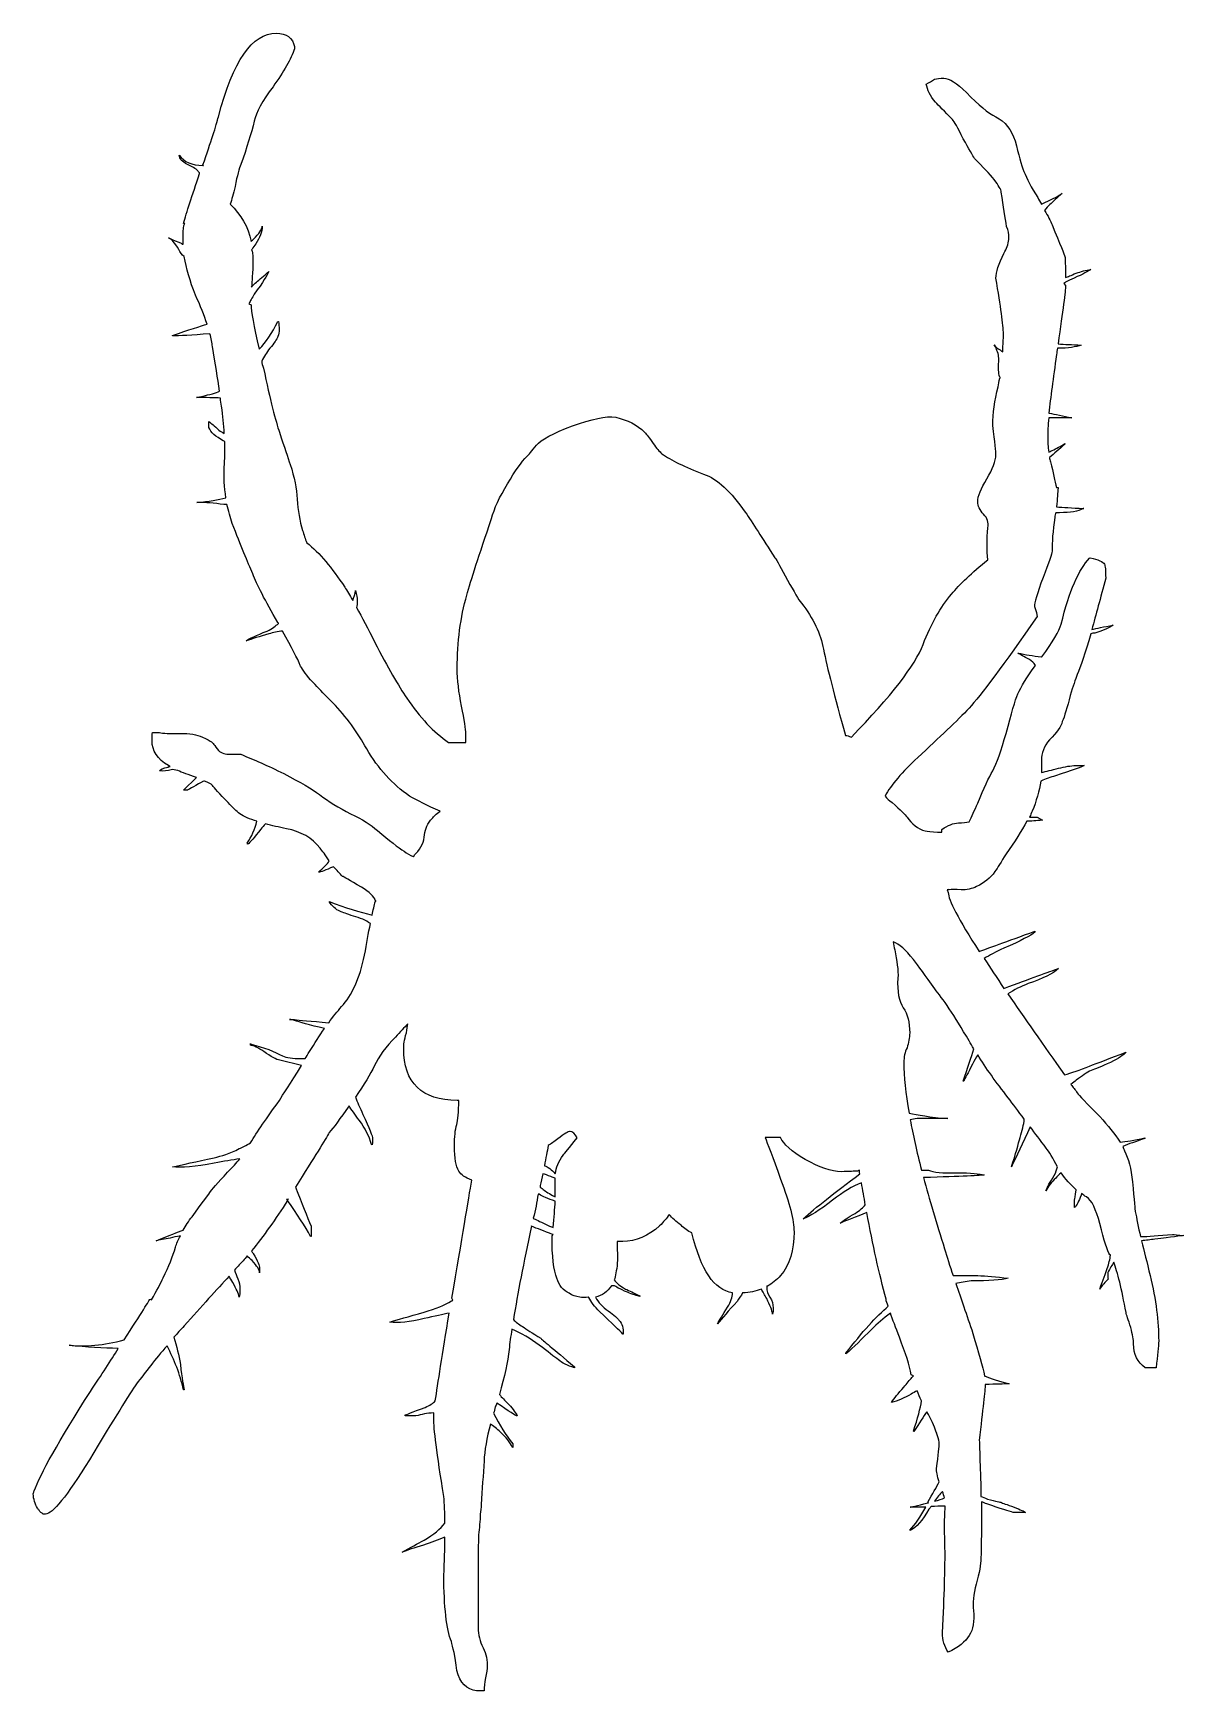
# Model space of a CAD drawing. Header units: centimetres. Extents: x -7.7 to 7.7, y -11.1 to 11.1.
import ezdxf

# ---------------------------------------------------------------- set-up
doc = ezdxf.new("R2010")
doc.units = ezdxf.units.CM
doc.header["$MEASUREMENT"] = 0
doc.layers.add('Camada 1', color=7, linetype='Continuous')

msp = doc.modelspace()

# ---------------------------------------------------------------- linework, layer by layer
at = {"layer": 'Camada 1'}
for points, knots in [([(5.20565, 10.00857), (5.09773, 10.05895), (4.97546, 10.16687), (4.80991, 10.33234), (4.80991, 10.33234), (4.68048, 10.46188), (4.57255, 10.52662), (4.50778, 10.52662), (4.50778, 10.52662), (4.45015, 10.52662), (4.41417, 10.51942), (4.37821, 10.51223), (4.37821, 10.51223), (4.34956, 10.48347), (4.30624, 10.46905), (4.27029, 10.44749), (4.27029, 10.44749), (4.28476, 10.36833), (4.32072, 10.28919), (4.39269, 10.20286), (4.39269, 10.20286), (4.43584, 10.15968), (4.51495, 10.08052), (4.62288, 9.97259), (4.62288, 9.97259), (4.64452, 9.94383), (4.69485, 9.86467), (4.76679, 9.71356), (4.76679, 9.71356), (4.8459, 9.57685), (4.89633, 9.48332), (4.91784, 9.44734), (4.91784, 9.44734), (5.14819, 9.2243), (5.27045, 9.06597), (5.27762, 8.99403), (5.27762, 8.99403), (5.30643, 8.79977), (5.32808, 8.64867), (5.34959, 8.53355), (5.34959, 8.53355), (5.37121, 8.4832), (5.38555, 8.43282), (5.3784, 8.38245), (5.3784, 8.38245), (5.3784, 8.36808), (5.3784, 8.36089), (5.3784, 8.36089), (5.3784, 8.36089), (5.37123, 8.29615), (5.34959, 8.23855), (5.3136, 8.1738), (5.3136, 8.1738), (5.24166, 8.02989), (5.20568, 7.92197), (5.20568, 7.84281), (5.20568, 7.84281), (5.27048, 7.45427), (5.30646, 7.20964), (5.30646, 7.09452), (5.30646, 7.09452), (5.30646, 7.01536), (5.29929, 6.94342), (5.29929, 6.87145), (5.29929, 6.87145), (5.29929, 6.86428), (5.29929, 6.85708), (5.29929, 6.84989), (5.29929, 6.84989), (5.28495, 6.85709), (5.27048, 6.86428), (5.26331, 6.87865), (5.26331, 6.87865), (5.22735, 6.89304), (5.19854, 6.92183), (5.1842, 6.94339), (5.1842, 6.94339), (5.20571, 6.90741), (5.21301, 6.88584), (5.22018, 6.87142), (5.22018, 6.87142), (5.24169, 6.81387), (5.24899, 6.7635), (5.24169, 6.69156), (5.24169, 6.69156), (5.23452, 6.63401), (5.24169, 6.57647), (5.25616, 6.51167), (5.25616, 6.51167), (5.26333, 6.5045), (5.26333, 6.5045), (5.26333, 6.4973), (5.26333, 6.4973), (5.26333, 6.4973), (5.25616, 6.49728), (5.25616, 6.49728), (5.25616, 6.49728), (5.24899, 6.4541), (5.24169, 6.41812), (5.23452, 6.38213), (5.23452, 6.38213), (5.19139, 6.19504), (5.16258, 6.02238), (5.16258, 5.86405), (5.16258, 5.86405), (5.19139, 5.63381), (5.20571, 5.5043), (5.20571, 5.46831), (5.20571, 5.46831), (5.20571, 5.382), (5.16258, 5.28128), (5.08347, 5.14454), (5.08347, 5.14454), (5.00433, 5.01503), (4.96121, 4.9143), (4.96121, 4.83516), (4.96121, 4.83516), (4.96121, 4.78478), (4.98986, 4.72724), (5.04032, 4.66969), (5.04032, 4.66969), (5.09062, 4.61931), (5.11226, 4.56177), (5.09779, 4.48983), (5.09779, 4.48983), (5.08348, 4.33153), (5.08348, 4.18762), (5.09779, 4.05811), (5.09779, 4.05811), (4.88194, 3.88539), (4.71653, 3.72712), (4.6086, 3.5976), (4.6086, 3.5976), (4.46472, 3.42491), (4.33513, 3.20186), (4.2272, 2.92125), (4.2272, 2.92125), (4.11928, 2.64066), (3.79551, 2.22333), (3.26303, 1.67649), (3.26303, 1.67649), (3.22705, 1.69086), (3.20554, 1.69805), (3.18392, 1.69805), (3.18392, 1.69805), (3.03284, 2.2305), (2.93923, 2.61187), (2.88894, 2.85648), (2.88894, 2.85648), (2.85298, 3.06513), (2.7522, 3.27378), (2.59398, 3.47529), (2.59398, 3.47529), (2.55083, 3.52564), (2.4932, 3.62639), (2.40695, 3.78467), (2.40695, 3.78467), (2.32051, 3.94297), (2.26304, 4.05092), (2.23426, 4.08688), (2.23426, 4.08688), (2.06874, 4.3531), (1.932, 4.55458), (1.83847, 4.69849), (1.83847, 4.69849), (1.64419, 4.97188), (1.4643, 5.14458), (1.27726, 5.20935), (1.27726, 5.20935), (1.0254, 5.30288), (0.83829, 5.39641), (0.71605, 5.48274), (0.71605, 5.48274), (0.68724, 5.5115), (0.64411, 5.55471), (0.60088, 5.61945), (0.60088, 5.61945), (0.5505, 5.69859), (0.50735, 5.74179), (0.48579, 5.77055), (0.48579, 5.77055), (0.38501, 5.87128), (0.25552, 5.93602), (0.0972, 5.972), (0.0972, 5.972), (-0.03229, 5.99362), (-0.22657, 5.95044), (-0.48557, 5.85691), (-0.48557, 5.85691), (-0.74465, 5.75616), (-0.91012, 5.66982), (-0.96767, 5.59788), (-0.96767, 5.59788), (-1.03247, 5.51872), (-1.07559, 5.46834), (-1.09718, 5.44678), (-1.09718, 5.44678), (-1.16915, 5.37484), (-1.25548, 5.2525), (-1.35626, 5.07983), (-1.35626, 5.07983), (-1.46421, 4.89994), (-1.53615, 4.74884), (-1.57213, 4.61213), (-1.57213, 4.61213), (-1.7376, 4.11567), (-1.85269, 3.77748), (-1.90307, 3.58322), (-1.90307, 3.58322), (-1.98943, 3.28821), (-2.03258, 2.95722), (-2.03258, 2.59746), (-2.03258, 2.59746), (-2.03258, 2.44636), (-2.01102, 2.28089), (-1.97503, 2.0938), (-1.97503, 2.0938), (-1.9319, 1.90671), (-1.91748, 1.78442), (-1.91748, 1.71965), (-1.91748, 1.71965), (-1.91748, 1.69084), (-1.91748, 1.66208), (-1.91748, 1.64049), (-1.91748, 1.64049), (-1.91748, 1.64049), (-1.91748, 1.60451), (-1.91748, 1.60451), (-1.91748, 1.60451), (-1.91748, 1.60451), (-2.14778, 1.6045), (-2.14778, 1.6045), (-2.14778, 1.6045), (-2.34923, 1.74121), (-2.53629, 1.94266), (-2.70899, 2.20169), (-2.70899, 2.20169), (-2.82408, 2.35999), (-2.96082, 2.61182), (-3.14071, 2.94998), (-3.14071, 2.94998), (-3.22707, 3.12987), (-3.31335, 3.28817), (-3.38532, 3.41768), (-3.38532, 3.41768), (-3.37815, 3.43927), (-3.37815, 3.47525), (-3.37815, 3.50404), (-3.37815, 3.50404), (-3.37815, 3.54722), (-3.38532, 3.5904), (-3.39971, 3.64795), (-3.39971, 3.64795), (-3.40696, 3.59757), (-3.42127, 3.55442), (-3.43569, 3.51124), (-3.43569, 3.51124), (-3.4789, 3.58318), (-3.51488, 3.64795), (-3.54361, 3.6911), (-3.54361, 3.6911), (-3.71633, 3.95015), (-3.8818, 4.15158), (-4.05452, 4.28829), (-4.05452, 4.28829), (-4.07608, 4.33867), (-4.09048, 4.39621), (-4.11207, 4.45379), (-4.11207, 4.45379), (-4.14805, 4.5833), (-4.17679, 4.72001), (-4.18404, 4.87109), (-4.18404, 4.87109), (-4.19121, 5.015), (-4.22, 5.1661), (-4.27757, 5.33877), (-4.27757, 5.33877), (-4.30638, 5.4323), (-4.35668, 5.56904), (-4.42148, 5.77049), (-4.42148, 5.77049), (-4.47186, 5.9144), (-4.54382, 6.20221), (-4.63733, 6.6339), (-4.63733, 6.6339), (-4.65172, 6.66988), (-4.65889, 6.69864), (-4.65889, 6.72743), (-4.65889, 6.72743), (-4.63016, 6.78503), (-4.59417, 6.84258), (-4.55097, 6.90015), (-4.55097, 6.90015), (-4.49342, 6.96489), (-4.45744, 7.02247), (-4.44305, 7.05842), (-4.44305, 7.05842), (-4.42149, 7.11602), (-4.42149, 7.18076), (-4.43588, 7.25993), (-4.43588, 7.25993), (-4.43588, 7.25993), (-4.44304, 7.25994), (-4.44304, 7.25994), (-4.44304, 7.25994), (-4.52223, 7.10164), (-4.60134, 6.9793), (-4.69487, 6.88577), (-4.69487, 6.88577), (-4.76681, 7.20237), (-4.80279, 7.39665), (-4.80279, 7.48296), (-4.80279, 7.48296), (-4.80279, 7.48296), (-4.8316, 7.49735), (-4.8316, 7.49735), (-4.8316, 7.49735), (-4.81721, 7.51891), (-4.81004, 7.53333), (-4.80279, 7.5549), (-4.80279, 7.5549), (-4.7884, 7.57652), (-4.77406, 7.60528), (-4.75964, 7.62687), (-4.75964, 7.62687), (-4.64447, 7.78517), (-4.57978, 7.8859), (-4.56536, 7.92908), (-4.56536, 7.92908), (-4.6373, 7.87153), (-4.6877, 7.82116), (-4.73083, 7.78517), (-4.73083, 7.78517), (-4.75239, 7.77078), (-4.77404, 7.74921), (-4.79563, 7.72043), (-4.79563, 7.72043), (-4.79563, 7.76361), (-4.78841, 7.80676), (-4.78841, 7.85714), (-4.78841, 7.85714), (-4.77407, 8.00105), (-4.77407, 8.13053), (-4.78841, 8.2097), (-4.78841, 8.2097), (-4.78841, 8.2097), (-4.79563, 8.2169), (-4.79563, 8.2169), (-4.79563, 8.2169), (-4.79563, 8.2169), (-4.79563, 8.2169), (-4.79563, 8.2169), (-4.79563, 8.2169), (-4.79563, 8.2241), (-4.79563, 8.2241), (-4.78841, 8.23129), (-4.78841, 8.23129), (-4.77407, 8.25285), (-4.75968, 8.28164), (-4.73811, 8.30326), (-4.73811, 8.30326), (-4.68773, 8.38237), (-4.65175, 8.46153), (-4.65175, 8.5407), (-4.65175, 8.5407), (-4.65892, 8.49752), (-4.6949, 8.43278), (-4.76684, 8.36803), (-4.76684, 8.36803), (-4.77406, 8.35364), (-4.79565, 8.34641), (-4.80282, 8.33205), (-4.80282, 8.33205), (-4.8388, 8.5335), (-4.93956, 8.6918), (-5.08346, 8.83571), (-5.08346, 8.83571), (-5.0619, 8.89326), (-5.04025, 8.97242), (-5.01866, 9.07315), (-5.01866, 9.07315), (-4.98993, 9.21706), (-4.96111, 9.31778), (-4.93955, 9.36816), (-4.93955, 9.36816), (-4.86036, 9.59123), (-4.80281, 9.78546), (-4.75966, 9.95098), (-4.75966, 9.95098), (-4.7381, 10.0589), (-4.65174, 10.22437), (-4.50783, 10.41146), (-4.50783, 10.41146), (-4.36392, 10.61291), (-4.26317, 10.78563), (-4.22002, 10.92234), (-4.22002, 10.92234), (-4.22002, 10.92234), (-4.22002, 10.95114), (-4.22002, 10.95114), (-4.22002, 10.95114), (-4.24161, 11.06629), (-4.328, 11.13103), (-4.46466, 11.13103), (-4.46466, 11.13103), (-4.78846, 11.13103), (-5.04751, 10.75686), (-5.24182, 10.00856), (-5.24182, 10.00856), (-5.27055, 9.89341), (-5.34252, 9.6704), (-5.45044, 9.36099), (-5.45044, 9.36099), (-5.45044, 9.36099), (-5.44327, 9.35379), (-5.44327, 9.35379), (-5.44327, 9.35379), (-5.44327, 9.35379), (-5.45044, 9.3538), (-5.45044, 9.3538), (-5.45044, 9.3538), (-5.45044, 9.3538), (-5.45044, 9.3538), (-5.45044, 9.3538), (-5.45044, 9.3538), (-5.60157, 9.3538), (-5.70227, 9.40418), (-5.76707, 9.49054), (-5.76707, 9.49054), (-5.76707, 9.44736), (-5.73109, 9.40418), (-5.65912, 9.3682), (-5.65912, 9.3682), (-5.57276, 9.32502), (-5.52238, 9.29626), (-5.51521, 9.27467), (-5.51521, 9.27467), (-5.50082, 9.26028), (-5.49365, 9.26028), (-5.49365, 9.24586), (-5.49365, 9.24586), (-5.59435, 8.94368), (-5.67351, 8.72061), (-5.7095, 8.5767), (-5.7095, 8.5767), (-5.7095, 8.5767), (-5.7095, 8.5767), (-5.7095, 8.5767), (-5.7095, 8.5767), (-5.7095, 8.5767), (-5.6951, 8.57669), (-5.6951, 8.57669), (-5.6951, 8.57669), (-5.70949, 8.54073), (-5.71666, 8.49033), (-5.71666, 8.41839), (-5.71666, 8.41839), (-5.71666, 8.39683), (-5.71666, 8.36804), (-5.71666, 8.33206), (-5.71666, 8.33206), (-5.71666, 8.32486), (-5.71666, 8.31767), (-5.71666, 8.29608), (-5.71666, 8.29608), (-5.72383, 8.29608), (-5.73105, 8.29608), (-5.73105, 8.30328), (-5.73105, 8.30328), (-5.74544, 8.31045), (-5.75978, 8.31765), (-5.77418, 8.32484), (-5.77418, 8.32484), (-5.84615, 8.35363), (-5.88935, 8.36802), (-5.91092, 8.38239), (-5.91092, 8.38239), (-5.87496, 8.36802), (-5.82456, 8.31765), (-5.77418, 8.22412), (-5.77418, 8.22412), (-5.75262, 8.18814), (-5.73105, 8.15215), (-5.70224, 8.13056), (-5.70224, 8.13056), (-5.67351, 7.97229), (-5.62313, 7.80676), (-5.55116, 7.61251), (-5.55116, 7.61251), (-5.47922, 7.46863), (-5.43599, 7.33909), (-5.39286, 7.22397), (-5.39286, 7.22397), (-5.47922, 7.19516), (-5.63755, 7.14481), (-5.86056, 7.07287), (-5.86056, 7.07287), (-5.86056, 7.07287), (-5.86056, 7.06567), (-5.86056, 7.06567), (-5.86056, 7.06567), (-5.76703, 7.06567), (-5.60156, 7.07287), (-5.3569, 7.09443), (-5.3569, 7.09443), (-5.33534, 7.02969), (-5.32809, 6.97214), (-5.32092, 6.92176), (-5.32092, 6.92176), (-5.28494, 6.69149), (-5.24895, 6.49004), (-5.22739, 6.32457), (-5.22739, 6.32457), (-5.24895, 6.31018), (-5.28494, 6.30295), (-5.32092, 6.28859), (-5.32092, 6.28859), (-5.41445, 6.267), (-5.48639, 6.24541), (-5.53677, 6.23821), (-5.53677, 6.23821), (-5.40726, 6.23821), (-5.29933, 6.23101), (-5.213, 6.23101), (-5.213, 6.23101), (-5.213, 6.18783), (-5.20583, 6.15904), (-5.19861, 6.12309), (-5.19861, 6.12309), (-5.18422, 5.98638), (-5.16988, 5.87126), (-5.16263, 5.75611), (-5.16263, 5.75611), (-5.19144, 5.7705), (-5.21301, 5.7777), (-5.23457, 5.79929), (-5.23457, 5.79929), (-5.29937, 5.85686), (-5.33535, 5.89285), (-5.37131, 5.91444), (-5.37131, 5.91444), (-5.37131, 5.91444), (-5.37131, 5.83528), (-5.37131, 5.83528), (-5.37131, 5.83528), (-5.3425, 5.77054), (-5.27778, 5.71299), (-5.17703, 5.65539), (-5.17703, 5.65539), (-5.16986, 5.65539), (-5.16264, 5.64819), (-5.15547, 5.64102), (-5.15547, 5.64102), (-5.15547, 5.51868), (-5.15547, 5.40356), (-5.16264, 5.30283), (-5.16264, 5.30283), (-5.16986, 5.17334), (-5.16264, 5.03658), (-5.14108, 4.8927), (-5.14108, 4.8927), (-5.24186, 4.86391), (-5.37135, 4.84235), (-5.52967, 4.82796), (-5.52967, 4.82796), (-5.4145, 4.82796), (-5.2994, 4.82076), (-5.16989, 4.79917), (-5.16989, 4.79917), (-5.16267, 4.79917), (-5.16267, 4.79917), (-5.16267, 4.79917), (-5.16267, 4.79917), (-5.14828, 4.79917), (-5.13394, 4.79917), (-5.12669, 4.79917), (-5.12669, 4.79917), (-5.10513, 4.72003), (-5.08356, 4.6265), (-5.05475, 4.54734), (-5.05475, 4.54734), (-4.93966, 4.24513), (-4.84613, 4.02209), (-4.78136, 3.87099), (-4.78136, 3.87099), (-4.72381, 3.72708), (-4.61589, 3.51124), (-4.44317, 3.2162), (-4.44317, 3.2162), (-4.44317, 3.2162), (-4.436, 3.209), (-4.436, 3.209), (-4.436, 3.209), (-4.436, 3.209), (-4.436, 3.209), (-4.436, 3.209), (-4.436, 3.209), (-4.436, 3.209), (-4.436, 3.209), (-4.436, 3.209), (-4.436, 3.209), (-4.436, 3.209), (-4.436, 3.209), (-4.436, 3.2018), (-4.436, 3.2018), (-4.47198, 3.17301), (-4.51511, 3.13706), (-4.58705, 3.10107), (-4.58705, 3.10107), (-4.73096, 3.04352), (-4.83174, 3.00034), (-4.86769, 2.97156), (-4.86769, 2.97156), (-4.79575, 2.99312), (-4.68783, 3.02911), (-4.56548, 3.06509), (-4.56548, 3.06509), (-4.50793, 3.07948), (-4.44314, 3.09385), (-4.37842, 3.10107), (-4.37842, 3.10107), (-4.25608, 2.878), (-4.17691, 2.72692), (-4.14093, 2.64059), (-4.14093, 2.64059), (-4.14093, 2.63339), (-4.13376, 2.6262), (-4.12659, 2.61183), (-4.12659, 2.61183), (-4.09061, 2.55423), (-4.03301, 2.46792), (-3.93948, 2.38156), (-3.93948, 2.38156), (-3.88193, 2.31682), (-3.80999, 2.23765), (-3.70204, 2.13693), (-3.70204, 2.13693), (-3.52218, 1.94984), (-3.3711, 1.74119), (-3.24876, 1.51812), (-3.24876, 1.51812), (-3.09046, 1.25192), (-2.9034, 1.04322), (-2.67313, 0.88495), (-2.67313, 0.88495), (-2.57238, 0.82738), (-2.43569, 0.75541), (-2.263, 0.68347), (-2.263, 0.68347), (-2.31338, 0.64032), (-2.34936, 0.6115), (-2.37092, 0.58277), (-2.37092, 0.58277), (-2.42847, 0.52514), (-2.46445, 0.44603), (-2.4717, 0.3669), (-2.4717, 0.3669), (-2.47887, 0.27332), (-2.51483, 0.18701), (-2.58679, 0.11507), (-2.58679, 0.11507), (-2.60118, 0.10785), (-2.60835, 0.08626), (-2.62277, 0.07184), (-2.62277, 0.07184), (-2.6659, 0.0934), (-2.70913, 0.11507), (-2.74511, 0.14381), (-2.74511, 0.14381), (-2.82422, 0.19419), (-2.94656, 0.28772), (-3.10486, 0.42445), (-3.10486, 0.42445), (-3.19122, 0.49639), (-3.30631, 0.57553), (-3.46461, 0.64747), (-3.46461, 0.64747), (-3.62291, 0.72663), (-3.76682, 0.81297), (-3.88191, 0.90652), (-3.88191, 0.90652), (-3.98266, 0.97846), (-4.14091, 1.07202), (-4.36401, 1.18711), (-4.36401, 1.18711), (-4.57988, 1.29503), (-4.76692, 1.3742), (-4.93964, 1.44616), (-4.93964, 1.44616), (-4.9612, 1.44616), (-5.01158, 1.44616), (-5.08355, 1.44616), (-5.08355, 1.44616), (-5.14827, 1.44616), (-5.19864, 1.46055), (-5.24185, 1.49654), (-5.24185, 1.49654), (-5.29215, 1.56851), (-5.32096, 1.60446), (-5.33538, 1.61169), (-5.33538, 1.61169), (-5.34977, 1.62606), (-5.39293, 1.65482), (-5.45772, 1.67643), (-5.45772, 1.67643), (-5.52969, 1.71241), (-5.63036, 1.72678), (-5.75985, 1.72678), (-5.75985, 1.72678), (-5.89659, 1.71961), (-5.99012, 1.72678), (-6.03332, 1.74117), (-6.03332, 1.74117), (-6.03332, 1.74117), (-6.12685, 1.74116), (-6.12685, 1.74116), (-6.12685, 1.74116), (-6.13402, 1.7124), (-6.13402, 1.67642), (-6.13402, 1.62601), (-6.13402, 1.62601), (-6.13402, 1.4965), (-6.06205, 1.38138), (-5.91098, 1.29502), (-5.91098, 1.29502), (-5.90376, 1.28785), (-5.89659, 1.28065), (-5.88942, 1.28065), (-5.88942, 1.28065), (-5.89659, 1.28065), (-5.90376, 1.28065), (-5.91098, 1.28065), (-5.91098, 1.28065), (-5.91098, 1.27345), (-5.91815, 1.27345), (-5.91815, 1.27345), (-5.91815, 1.27345), (-5.98295, 1.25906), (-6.02607, 1.24469), (-6.03332, 1.22307), (-6.03332, 1.22307), (-5.98294, 1.2159), (-5.92537, 1.22307), (-5.87502, 1.23746), (-5.87502, 1.23746), (-5.85346, 1.24466), (-5.82464, 1.23746), (-5.78866, 1.23026), (-5.78866, 1.23026), (-5.73111, 1.2015), (-5.64475, 1.17271), (-5.53683, 1.13673), (-5.53683, 1.13673), (-5.53683, 1.13673), (-5.70955, 0.96406), (-5.70955, 0.96406), (-5.70955, 0.96406), (-5.70955, 0.96406), (-5.65917, 0.96408), (-5.65917, 0.96408), (-5.65917, 0.96408), (-5.64478, 0.97125), (-5.58723, 1.00721), (-5.46489, 1.072), (-5.46489, 1.072), (-5.45772, 1.07917), (-5.44333, 1.08637), (-5.42891, 1.08637), (-5.42891, 1.08637), (-5.37853, 1.06481), (-5.34255, 1.05041), (-5.32099, 1.02882), (-5.32099, 1.02882), (-5.29943, 0.99284), (-5.22746, 0.9209), (-5.11229, 0.79855), (-5.11229, 0.79855), (-5.04757, 0.72661), (-4.9972, 0.68343), (-4.95407, 0.64745), (-4.95407, 0.64745), (-4.90369, 0.61147), (-4.81733, 0.57551), (-4.7238, 0.54675), (-4.7238, 0.54675), (-4.75253, 0.43883), (-4.79574, 0.34522), (-4.85329, 0.25171), (-4.85329, 0.25171), (-4.85329, 0.25171), (-4.84612, 0.23732), (-4.84612, 0.23732), (-4.84612, 0.23732), (-4.84612, 0.23732), (-4.84612, 0.23732), (-4.84612, 0.23732), (-4.84612, 0.23732), (-4.81731, 0.26611), (-4.75976, 0.3309), (-4.6734, 0.43883), (-4.6734, 0.43883), (-4.65184, 0.46756), (-4.63025, 0.48913), (-4.6086, 0.51077), (-4.6086, 0.51077), (-4.52232, 0.48913), (-4.42874, 0.46756), (-4.32804, 0.446), (-4.32804, 0.446), (-4.13376, 0.41002), (-3.98268, 0.32366), (-3.87476, 0.18697), (-3.87476, 0.18697), (-3.84595, 0.15101), (-3.80282, 0.09339), (-3.75242, 0.01428), (-3.75242, 0.01428), (-3.78115, -0.02887), (-3.83153, -0.07925), (-3.89633, -0.1368), (-3.89633, -0.1368), (-3.89633, -0.1368), (-3.89633, -0.1368), (-3.89633, -0.1368), (-3.89633, -0.1368), (-3.89633, -0.1368), (-3.89633, -0.1368), (-3.89633, -0.1368), (-3.89633, -0.1368), (-3.86752, -0.1368), (-3.8028, -0.10807), (-3.69488, -0.06483), (-3.69488, -0.06483), (-3.65167, -0.10806), (-3.60852, -0.15841), (-3.57254, -0.1944), (-3.57254, -0.1944), (-3.56532, -0.1944), (-3.47901, -0.2447), (-3.32071, -0.33828), (-3.32071, -0.33828), (-3.21279, -0.403), (-3.14799, -0.46054), (-3.1336, -0.51817), (-3.1336, -0.51817), (-3.12643, -0.51817), (-3.12643, -0.51817), (-3.12643, -0.52534), (-3.12643, -0.52534), (-3.12643, -0.53251), (-3.12643, -0.53251), (-3.12643, -0.53251), (-3.12643, -0.53251), (-3.12643, -0.53251), (-3.13357, -0.53251), (-3.13357, -0.53251), (-3.13357, -0.53251), (-3.14796, -0.58289), (-3.16238, -0.64768), (-3.17678, -0.7124), (-3.17678, -0.7124), (-3.34225, -0.67642), (-3.53656, -0.6117), (-3.75241, -0.53251), (-3.75241, -0.53251), (-3.71643, -0.59014), (-3.66605, -0.64043), (-3.6085, -0.66208), (-3.6085, -0.66208), (-3.57252, -0.67639), (-3.51497, -0.69804), (-3.42861, -0.72677), (-3.42861, -0.72677), (-3.33508, -0.74833), (-3.26314, -0.78432), (-3.19834, -0.82755), (-3.19834, -0.82755), (-3.22715, -0.94987), (-3.24872, -1.0938), (-3.27745, -1.25202), (-3.27745, -1.25202), (-3.34225, -1.56148), (-3.45017, -1.79166), (-3.58691, -1.94279), (-3.58691, -1.94279), (-3.64446, -2.00751), (-3.702, -2.07945), (-3.75955, -2.15864), (-3.75955, -2.15864), (-4.00421, -2.13708), (-4.15529, -2.12268), (-4.22006, -2.11543), (-4.22006, -2.11543), (-4.22006, -2.11543), (-4.28477, -2.11544), (-4.28477, -2.11544), (-4.28477, -2.11544), (-4.28477, -2.11544), (-4.26321, -2.11544), (-4.22005, -2.12983), (-4.22005, -2.12983), (-4.15528, -2.15139), (-4.0186, -2.18738), (-3.81709, -2.23775), (-3.81709, -2.23775), (-3.88189, -2.33128), (-3.94666, -2.43206), (-4.01862, -2.54713), (-4.01862, -2.54713), (-4.04018, -2.58309), (-4.0546, -2.6119), (-4.07617, -2.64071), (-4.07617, -2.64071), (-4.11213, -2.64071), (-4.12655, -2.64071), (-4.13372, -2.64071), (-4.13372, -2.64071), (-4.24164, -2.64071), (-4.328, -2.62632), (-4.37838, -2.60475), (-4.37838, -2.60475), (-4.4863, -2.54712), (-4.63021, -2.48958), (-4.80285, -2.44645), (-4.80285, -2.44645), (-4.81007, -2.43923), (-4.81007, -2.43923), (-4.81007, -2.43923), (-4.81007, -2.43923), (-4.81007, -2.43923), (-4.81007, -2.46087), (-4.81007, -2.46087), (-4.81007, -2.46087), (-4.77409, -2.46087), (-4.70932, -2.49683), (-4.63018, -2.54715), (-4.63018, -2.54715), (-4.5366, -2.61192), (-4.46463, -2.65507), (-4.41433, -2.66232), (-4.41433, -2.66232), (-4.41433, -2.66232), (-4.12652, -2.73429), (-4.12652, -2.73429), (-4.12652, -2.73429), (-4.2776, -2.97887), (-4.37835, -3.13003), (-4.4215, -3.20199), (-4.4215, -3.20199), (-4.59422, -3.43943), (-4.72371, -3.62646), (-4.81007, -3.77034), (-4.81007, -3.77034), (-4.86762, -3.80632), (-4.91799, -3.82797), (-4.96115, -3.84953), (-4.96115, -3.84953), (-5.09066, -3.91425), (-5.19859, -3.95023), (-5.29934, -3.97187), (-5.29934, -3.97187), (-5.53678, -4.02217), (-5.73106, -4.06537), (-5.86055, -4.09413), (-5.86055, -4.09413), (-5.73821, -4.10852), (-5.55117, -4.09413), (-5.29934, -4.04383), (-5.29934, -4.04383), (-5.16983, -4.02219), (-5.05468, -4.0006), (-4.95398, -3.9862), (-4.95398, -3.9862), (-4.99711, -4.04383), (-5.04751, -4.09412), (-5.11945, -4.16606), (-5.11945, -4.16606), (-5.24894, -4.30997), (-5.3353, -4.40358), (-5.35689, -4.43956), (-5.35689, -4.43956), (-5.3857, -4.48269), (-5.47198, -4.59061), (-5.59433, -4.76333), (-5.59433, -4.76333), (-5.64471, -4.82088), (-5.68069, -4.88559), (-5.71667, -4.94322), (-5.71667, -4.94322), (-5.78147, -4.96476), (-5.9037, -5.01516), (-6.07642, -5.0871), (-6.07642, -5.0871), (-6.03329, -5.07988), (-5.9685, -5.06546), (-5.88939, -5.05114), (-5.88939, -5.05114), (-5.85341, -5.03672), (-5.80303, -5.0295), (-5.75265, -5.02233), (-5.75265, -5.02233), (-5.78146, -5.07271), (-5.80303, -5.12308), (-5.81742, -5.17341), (-5.81742, -5.17341), (-5.8534, -5.29573), (-5.91095, -5.43246), (-5.98289, -5.58354), (-5.98289, -5.58354), (-6.01887, -5.65551), (-6.06925, -5.75623), (-6.14119, -5.87858), (-6.14119, -5.87858), (-6.14119, -5.87858), (-6.16275, -5.87136), (-6.16275, -5.87136), (-6.16275, -5.87136), (-6.16275, -5.87858), (-6.27784, -6.05847), (-6.50811, -6.41823), (-6.50811, -6.41823), (-6.7815, -6.4902), (-7.03336, -6.51176), (-7.24921, -6.4902), (-7.24921, -6.4902), (-7.01177, -6.51893), (-6.78876, -6.52618), (-6.58722, -6.53335), (-6.58722, -6.53335), (-6.68797, -6.69165), (-6.81032, -6.88593), (-6.96139, -7.10898), (-6.96139, -7.10898), (-7.38594, -7.77811), (-7.63777, -8.22423), (-7.71688, -8.44727), (-7.71688, -8.44727), (-7.72413, -8.45449), (-7.72413, -8.46889), (-7.73127, -8.48323), (-7.73127, -8.48323), (-7.7241, -8.5552), (-7.70971, -8.62711), (-7.67372, -8.67751), (-7.67372, -8.67751), (-7.6665, -8.68473), (-7.65933, -8.69907), (-7.65216, -8.70632), (-7.65216, -8.70632), (-7.63777, -8.73505), (-7.6162, -8.7423), (-7.59453, -8.7567), (-7.59453, -8.7567), (-7.58019, -8.7567), (-7.57297, -8.7567), (-7.5658, -8.7567), (-7.5658, -8.7567), (-7.47227, -8.7567), (-7.27799, -8.51918), (-6.97578, -8.02994), (-6.97578, -8.02994), (-6.64484, -7.4759), (-6.42897, -7.13776), (-6.34261, -7.0082), (-6.34261, -7.0082), (-6.22027, -6.84998), (-6.09078, -6.67723), (-5.93248, -6.49737), (-5.93248, -6.49737), (-5.83173, -6.6844), (-5.75976, -6.87869), (-5.70946, -7.08739), (-5.70946, -7.08739), (-5.70946, -7.08739), (-5.70225, -7.08741), (-5.70225, -7.08741), (-5.70225, -7.08741), (-5.70947, -7.04418), (-5.73106, -6.93625), (-5.75263, -6.74922), (-5.75263, -6.74922), (-5.77419, -6.61971), (-5.80301, -6.50456), (-5.83899, -6.3823), (-5.83899, -6.3823), (-5.79578, -6.33192), (-5.75263, -6.28152), (-5.70225, -6.23117), (-5.70225, -6.23117), (-5.46481, -5.96492), (-5.26336, -5.7419), (-5.09789, -5.56201), (-5.09789, -5.56201), (-5.0835, -5.59082), (-5.06908, -5.61239), (-5.04751, -5.64837), (-5.04751, -5.64837), (-4.99713, -5.73476), (-4.97557, -5.79228), (-4.96115, -5.84268), (-4.96115, -5.84268), (-4.96115, -5.84268), (-4.96115, -5.84268), (-4.96115, -5.84268), (-4.96115, -5.84268), (-4.96115, -5.84268), (-4.96115, -5.84268), (-4.96115, -5.84268), (-4.96115, -5.84268), (-4.95398, -5.81387), (-4.95398, -5.78505), (-4.95398, -5.7419), (-4.95398, -5.7419), (-4.95398, -5.69152), (-4.96115, -5.64112), (-4.98271, -5.59802), (-4.98271, -5.59802), (-4.9971, -5.55487), (-5.01152, -5.51888), (-5.02592, -5.4829), (-5.02592, -5.4829), (-5.01153, -5.46126), (-4.98271, -5.43252), (-4.96115, -5.41093), (-4.96115, -5.41093), (-4.92517, -5.37497), (-4.88918, -5.33899), (-4.8532, -5.28861), (-4.8532, -5.28861), (-4.83881, -5.31017), (-4.81007, -5.33174), (-4.78843, -5.3533), (-4.78843, -5.3533), (-4.72371, -5.42527), (-4.68773, -5.47564), (-4.68773, -5.51885), (-4.68773, -5.51885), (-4.68773, -5.51885), (-4.68773, -5.45408), (-4.68773, -5.45408), (-4.68773, -5.45408), (-4.68773, -5.42527), (-4.71646, -5.3533), (-4.77409, -5.2598), (-4.77409, -5.2598), (-4.78126, -5.24538), (-4.79565, -5.23107), (-4.79565, -5.22382), (-4.79565, -5.22382), (-4.63735, -5.02239), (-4.47188, -4.79935), (-4.31355, -4.54752), (-4.31355, -4.54752), (-4.31355, -4.54752), (-4.32072, -4.5403), (-4.32794, -4.5331), (-4.32794, -4.5331), (-4.32794, -4.5331), (-4.29913, -4.52588), (-4.29913, -4.52588), (-4.29913, -4.52588), (-4.30635, -4.52588), (-4.31352, -4.5331), (-4.31352, -4.54752), (-4.31352, -4.54752), (-4.18401, -4.72738), (-4.07608, -4.89288), (-4.00414, -5.02954), (-4.00414, -5.02954), (-4.00414, -5.02954), (-3.99693, -5.02953), (-3.99693, -5.02953), (-3.99693, -5.02953), (-3.99693, -5.02953), (-3.99693, -4.89287), (-3.99693, -4.89287), (-3.99693, -4.89287), (-4.04731, -4.76336), (-4.11927, -4.58349), (-4.20561, -4.36762), (-4.20561, -4.36762), (-3.95378, -3.96466), (-3.8027, -3.72003), (-3.75233, -3.63369), (-3.75233, -3.63369), (-3.69478, -3.56892), (-3.60842, -3.44658), (-3.48608, -3.27391), (-3.48608, -3.27391), (-3.45727, -3.32429), (-3.40697, -3.38903), (-3.34934, -3.46822), (-3.34934, -3.46822), (-3.27023, -3.57614), (-3.21983, -3.68407), (-3.18387, -3.79199), (-3.18387, -3.79199), (-3.18387, -3.79199), (-3.1767, -3.79916), (-3.1767, -3.79916), (-3.1767, -3.79916), (-3.1767, -3.79199), (-3.1767, -3.79199), (-3.1767, -3.79199), (-3.1767, -3.79199), (-3.16948, -3.77035), (-3.16948, -3.74161), (-3.16948, -3.72002), (-3.16948, -3.72002), (-3.16948, -3.68406), (-3.21269, -3.57614), (-3.29905, -3.389), (-3.29905, -3.389), (-3.34218, -3.29547), (-3.37816, -3.21636), (-3.39972, -3.15873), (-3.39972, -3.15873), (-3.28463, -2.98612), (-3.19827, -2.84938), (-3.14789, -2.74143), (-3.14789, -2.74143), (-3.08317, -2.61192), (-2.99684, -2.47518), (-2.8601, -2.35294), (-2.8601, -2.35294), (-2.80255, -2.28097), (-2.74501, -2.22337), (-2.69463, -2.17305), (-2.69463, -2.17305), (-2.7018, -2.20901), (-2.70902, -2.24499), (-2.71619, -2.29531), (-2.71619, -2.29531), (-2.745, -2.38889), (-2.75217, -2.46086), (-2.75217, -2.50399), (-2.75217, -2.50399), (-2.75217, -2.96452), (-2.50756, -3.20196), (-2.03264, -3.20196), (-2.03264, -3.20196), (-2.02547, -3.20196), (-2.01825, -3.20196), (-2.01108, -3.20196), (-2.01108, -3.20196), (-2.01108, -3.36026), (-2.02547, -3.46821), (-2.03989, -3.52573), (-2.03989, -3.52573), (-2.06145, -3.5977), (-2.06862, -3.6912), (-2.06862, -3.81354), (-2.06862, -3.81354), (-2.06862, -3.97901), (-2.05423, -4.08693), (-2.01107, -4.15173), (-2.01107, -4.15173), (-1.98226, -4.20203), (-1.92471, -4.23801), (-1.83835, -4.27397), (-1.83835, -4.27397), (-1.88156, -4.52583), (-1.96792, -5.0583), (-2.1046, -5.85692), (-2.1046, -5.85692), (-2.1046, -5.85692), (-2.09021, -5.88573), (-2.09021, -5.88573), (-2.09021, -5.88573), (-2.09746, -5.8929), (-2.1046, -5.8929), (-2.11185, -5.8929), (-2.11185, -5.8929), (-2.19813, -5.95053), (-2.32047, -6.00082), (-2.47877, -6.04403), (-2.47877, -6.04403), (-2.68745, -6.10875), (-2.84569, -6.14473), (-2.93928, -6.18071), (-2.93928, -6.18071), (-2.82411, -6.1951), (-2.67303, -6.18071), (-2.47877, -6.13041), (-2.47877, -6.13041), (-2.33486, -6.1016), (-2.21977, -6.07278), (-2.14058, -6.05844), (-2.14058, -6.05844), (-2.23411, -6.61242), (-2.29171, -7.00816), (-2.32769, -7.23843), (-2.32769, -7.23843), (-2.35642, -7.26724), (-2.39963, -7.29598), (-2.46437, -7.32479), (-2.46437, -7.32479), (-2.63709, -7.38956), (-2.72345, -7.42557), (-2.73062, -7.42557), (-2.73062, -7.42557), (-2.73062, -7.42557), (-2.73062, -7.43988), (-2.73062, -7.43988), (-2.73062, -7.43988), (-2.73062, -7.43988), (-2.58673, -7.43991), (-2.58673, -7.43991), (-2.58673, -7.43991), (-2.51476, -7.41837), (-2.43565, -7.40395), (-2.34929, -7.39678), (-2.34929, -7.39678), (-2.34929, -7.43274), (-2.34929, -7.46155), (-2.34929, -7.47589), (-2.34929, -7.47589), (-2.34929, -7.59821), (-2.30608, -7.94357), (-2.21255, -8.5192), (-2.21255, -8.5192), (-2.20538, -8.61998), (-2.19816, -8.74232), (-2.19816, -8.87898), (-2.19816, -8.87898), (-2.25579, -8.95817), (-2.34929, -9.03011), (-2.4788, -9.10925), (-2.4788, -9.10925), (-2.56516, -9.15246), (-2.65866, -9.21), (-2.77376, -9.26752), (-2.77376, -9.26752), (-2.70904, -9.24598), (-2.60829, -9.20997), (-2.48595, -9.17402), (-2.48595, -9.17402), (-2.38525, -9.13806), (-2.29175, -9.10205), (-2.19816, -9.0661), (-2.19816, -9.0661), (-2.19816, -9.2244), (-2.20538, -9.38987), (-2.21255, -9.58415), (-2.21255, -9.58415), (-2.21255, -10.00145), (-2.17657, -10.30368), (-2.11185, -10.46915), (-2.11185, -10.46915), (-2.09021, -10.53387), (-2.06147, -10.66343), (-2.03988, -10.85766), (-2.03988, -10.85766), (-1.99667, -11.02321), (-1.90314, -11.11671), (-1.77363, -11.13113), (-1.77363, -11.13113), (-1.77363, -11.13113), (-1.67288, -11.13114), (-1.67288, -11.13114), (-1.67288, -11.13114), (-1.67288, -11.08076), (-1.66571, -11.02322), (-1.65132, -10.95845), (-1.65132, -10.95845), (-1.63693, -10.89365), (-1.62976, -10.83611), (-1.62976, -10.78573), (-1.62976, -10.78573), (-1.62976, -10.68503), (-1.65132, -10.60584), (-1.70173, -10.51956), (-1.70173, -10.51956), (-1.73769, -10.4332), (-1.75211, -10.33967), (-1.75211, -10.25331), (-1.75211, -10.25331), (-1.75211, -9.92226), (-1.75211, -9.7424), (-1.75211, -9.70642), (-1.75211, -9.70642), (-1.75211, -9.34667), (-1.75211, -9.11648), (-1.74489, -9.03729), (-1.74489, -9.03729), (-1.73772, -8.94376), (-1.72333, -8.85026), (-1.72333, -8.75673), (-1.72333, -8.75673), (-1.71616, -8.72077), (-1.71616, -8.67037), (-1.70894, -8.62716), (-1.70894, -8.62716), (-1.70177, -8.42573), (-1.68021, -8.23142), (-1.67298, -8.04439), (-1.67298, -8.04439), (-1.66581, -7.90765), (-1.637, -7.73501), (-1.58662, -7.54787), (-1.58662, -7.54787), (-1.55066, -7.56951), (-1.50034, -7.61267), (-1.44996, -7.65582), (-1.44996, -7.65582), (-1.37799, -7.72776), (-1.32045, -7.79256), (-1.29166, -7.8645), (-1.29166, -7.8645), (-1.29166, -7.8645), (-1.28447, -7.86449), (-1.28447, -7.86449), (-1.28447, -7.86449), (-1.28447, -7.86449), (-1.28447, -7.81411), (-1.28447, -7.81411), (-1.28447, -7.81411), (-1.378, -7.69902), (-1.46436, -7.56228), (-1.54347, -7.40398), (-1.54347, -7.40398), (-1.5363, -7.37525), (-1.52908, -7.34643), (-1.52191, -7.3177), (-1.52191, -7.3177), (-1.51469, -7.30328), (-1.50752, -7.28889), (-1.50035, -7.26732), (-1.50035, -7.26732), (-1.34205, -7.37524), (-1.24127, -7.43993), (-1.22688, -7.43993), (-1.22688, -7.43993), (-1.24127, -7.40397), (-1.27726, -7.35365), (-1.34205, -7.28171), (-1.34205, -7.28171), (-1.39243, -7.23133), (-1.43558, -7.18813), (-1.46439, -7.15214), (-1.46439, -7.15214), (-1.39959, -6.90756), (-1.34922, -6.70611), (-1.33482, -6.54778), (-1.33482, -6.54778), (-1.32765, -6.46142), (-1.31326, -6.36792), (-1.29886, -6.27439), (-1.29886, -6.27439), (-1.16935, -6.33194), (-1.05425, -6.39665), (-0.93194, -6.49024), (-0.93194, -6.49024), (-0.8096, -6.57655), (-0.73049, -6.64846), (-0.67294, -6.68447), (-0.67294, -6.68447), (-0.62256, -6.72768), (-0.5506, -6.76366), (-0.45707, -6.79239), (-0.45707, -6.79239), (-0.45707, -6.79239), (-0.45707, -6.77805), (-0.45707, -6.77805), (-0.45707, -6.77805), (-0.74488, -6.54053), (-0.89596, -6.41105), (-0.91035, -6.39665), (-0.91035, -6.39665), (-1.02544, -6.32468), (-1.10463, -6.27439), (-1.15496, -6.23843), (-1.15496, -6.23843), (-1.20534, -6.20962), (-1.24854, -6.17363), (-1.2773, -6.14482), (-1.2773, -6.14482), (-1.21975, -5.79232), (-1.14062, -5.38216), (-1.03986, -4.90731), (-1.03986, -4.90731), (-1.03269, -4.90731), (-1.03269, -4.89292), (-1.03269, -4.88569), (-1.03269, -4.88569), (-1.03269, -4.88569), (-1.03269, -4.88569), (-1.03269, -4.89291), (-1.03269, -4.89291), (-0.96072, -4.92164), (-0.86714, -4.9576), (-0.75205, -5.00083), (-0.75205, -5.00083), (-0.75205, -5.00083), (-0.75205, -5.00083), (-0.74488, -5.00083), (-0.74488, -5.00083), (-0.74488, -5.00083), (-0.75922, -5.02239), (-0.75922, -5.02239), (-0.75922, -5.02239), (-0.75922, -5.29578), (-0.73766, -5.4829), (-0.6945, -5.59082), (-0.6945, -5.59082), (-0.66569, -5.68435), (-0.60814, -5.75629), (-0.52903, -5.79227), (-0.52903, -5.79227), (-0.48582, -5.821), (-0.44267, -5.83542), (-0.38512, -5.84265), (-0.38512, -5.84265), (-0.35631, -5.84982), (-0.33474, -5.84982), (-0.29876, -5.84982), (-0.29876, -5.84982), (-0.29876, -5.84982), (-0.26997, -5.84265), (-0.26997, -5.84265), (-0.26997, -5.84265), (-0.26997, -5.84265), (-0.2628, -5.84265), (-0.2628, -5.84982), (-0.2628, -5.84982), (-0.23399, -5.90737), (-0.19083, -5.97216), (-0.11889, -6.03685), (-0.11889, -6.03685), (0.05383, -6.2024), (0.1545, -6.29593), (0.19049, -6.33908), (0.19049, -6.33908), (0.19049, -6.33908), (0.1977, -6.33911), (0.1977, -6.33911), (0.1977, -6.33911), (0.20487, -6.26), (0.18331, -6.20243), (0.14015, -6.15205), (0.14015, -6.15205), (0.12576, -6.13051), (0.07538, -6.08728), (-0.00373, -6.02973), (-0.00373, -6.02973), (-0.08292, -5.97218), (-0.1333, -5.91461), (-0.17645, -5.8427), (-0.17645, -5.8427), (-0.08292, -5.82106), (-0.01098, -5.77073), (0.0394, -5.69154), (0.0394, -5.69154), (0.0394, -5.69154), (0.08255, -5.69154), (0.08255, -5.69154), (0.08255, -5.69154), (0.08977, -5.69876), (0.14732, -5.73477), (0.25524, -5.7779), (0.25524, -5.7779), (0.32721, -5.80671), (0.38475, -5.82828), (0.42071, -5.83547), (0.42071, -5.83547), (0.42071, -5.83547), (0.42071, -5.83547), (0.42071, -5.83547), (0.42071, -5.83547), (0.42071, -5.83547), (0.42071, -5.8283), (0.42071, -5.8283), (0.42071, -5.8283), (0.3416, -5.78509), (0.2768, -5.75633), (0.22643, -5.7348), (0.22643, -5.7348), (0.16171, -5.69882), (0.11134, -5.65561), (0.07538, -5.61246), (0.07538, -5.61246), (0.08977, -5.5909), (0.09694, -5.55491), (0.09694, -5.51893), (0.09694, -5.51893), (0.1185, -5.44699), (0.12575, -5.33907), (0.1185, -5.2095), (0.1185, -5.2095), (0.1185, -5.1592), (0.1185, -5.12319), (0.1185, -5.09438), (0.1185, -5.09438), (0.13289, -5.09438), (0.16171, -5.09438), (0.19047, -5.09438), (0.19047, -5.09438), (0.37033, -5.09438), (0.53588, -5.02244), (0.68696, -4.8857), (0.68696, -4.8857), (0.73734, -4.8354), (0.78049, -4.785), (0.81645, -4.73462), (0.81645, -4.73462), (0.85243, -4.77777), (0.90998, -4.82812), (0.97475, -4.8785), (0.97475, -4.8785), (1.0179, -4.92165), (1.06828, -4.95761), (1.11866, -4.97928), (1.11866, -4.97928), (1.24098, -5.48294), (1.42087, -5.74911), (1.66547, -5.7851), (1.66547, -5.7851), (1.66547, -5.84273), (1.64391, -5.90742), (1.60075, -5.97938), (1.60075, -5.97938), (1.53598, -6.08016), (1.48558, -6.15927), (1.46401, -6.20248), (1.46401, -6.20248), (1.52878, -6.13054), (1.60789, -6.02259), (1.73026, -5.90027), (1.73026, -5.90027), (1.75182, -5.86431), (1.78064, -5.8283), (1.80223, -5.7851), (1.80223, -5.7851), (1.89573, -5.7851), (1.98212, -5.76354), (2.05406, -5.7348), (2.05406, -5.7348), (2.07562, -5.77076), (2.09721, -5.81391), (2.12605, -5.86431), (2.12605, -5.86431), (2.1692, -5.95067), (2.19802, -6.02258), (2.20516, -6.07293), (2.20516, -6.07293), (2.20516, -6.07293), (2.20516, -6.07293), (2.20516, -6.07293), (2.20516, -6.07293), (2.20516, -6.07293), (2.20516, -6.07293), (2.20516, -6.07293), (2.20516, -6.07293), (2.21233, -6.04417), (2.21233, -6.02261), (2.21233, -5.98662), (2.21233, -5.98662), (2.21233, -5.93624), (2.19799, -5.89304), (2.16918, -5.84274), (2.16918, -5.84274), (2.14037, -5.80676), (2.12603, -5.75635), (2.12603, -5.706), (2.12603, -5.706), (2.12603, -5.69883), (2.12603, -5.69883), (2.12603, -5.69158), (2.12603, -5.69158), (2.12603, -5.69158), (2.1332, -5.6988), (2.1332, -5.6988), (2.1332, -5.6988), (2.19797, -5.66284), (2.25546, -5.61244), (2.31309, -5.55492), (2.31309, -5.55492), (2.43533, -5.41101), (2.49295, -5.20948), (2.49295, -4.96487), (2.49295, -4.96487), (2.49295, -4.81374), (2.43532, -4.58355), (2.31309, -4.25978), (2.31309, -4.25978), (2.20514, -3.95755), (2.1332, -3.77768), (2.10441, -3.69849), (2.10441, -3.69849), (2.10441, -3.69849), (2.31309, -3.69852), (2.31309, -3.69852), (2.31309, -3.69852), (2.34905, -3.7921), (2.45697, -3.88563), (2.64403, -3.99356), (2.64403, -3.99356), (2.83109, -4.10149), (2.99661, -4.15903), (3.12621, -4.15903), (3.12621, -4.15903), (3.24133, -4.15903), (3.31324, -4.15186), (3.33475, -4.15186), (3.33475, -4.15186), (3.34925, -4.15186), (3.35639, -4.14464), (3.37073, -4.13744), (3.37073, -4.13744), (3.37073, -4.15186), (3.37073, -4.16617), (3.37803, -4.18782), (3.37803, -4.18782), (3.03259, -4.44682), (2.78076, -4.6411), (2.61521, -4.79218), (2.61521, -4.79218), (2.70165, -4.76345), (2.83839, -4.67709), (3.01095, -4.54035), (3.01095, -4.54035), (3.15486, -4.4324), (3.27725, -4.35329), (3.39954, -4.31008), (3.39954, -4.31008), (3.41401, -4.40366), (3.4355, -4.50436), (3.44997, -4.60512), (3.44997, -4.60512), (3.42116, -4.64108), (3.37803, -4.67709), (3.31323, -4.72021), (3.31323, -4.72021), (3.21965, -4.77059), (3.15488, -4.81374), (3.11172, -4.84972), (3.11172, -4.84972), (3.19816, -4.81376), (3.32042, -4.77061), (3.4715, -4.70584), (3.4715, -4.70584), (3.55061, -5.14478), (3.63705, -5.53327), (3.73047, -5.87149), (3.73047, -5.87149), (3.73047, -5.9003), (3.74497, -5.92904), (3.75931, -5.96502), (3.75931, -5.96502), (3.60106, -6.10176), (3.4067, -6.31043), (3.19085, -6.59825), (3.19085, -6.59825), (3.19085, -6.59825), (3.19085, -6.60542), (3.19085, -6.60542), (3.19085, -6.60542), (3.29163, -6.51903), (3.4067, -6.40397), (3.53629, -6.27445), (3.53629, -6.27445), (3.60826, -6.20248), (3.69451, -6.13057), (3.78812, -6.0586), (3.78812, -6.0586), (3.81693, -6.14488), (3.86009, -6.2528), (3.91038, -6.38237), (3.91038, -6.38237), (3.98965, -6.59822), (4.04712, -6.76371), (4.06876, -6.88603), (4.06876, -6.88603), (4.06876, -6.88603), (4.09757, -6.90037), (4.09757, -6.90037), (4.09757, -6.90037), (4.09027, -6.90759), (4.0831, -6.92201), (4.07593, -6.92201), (4.07593, -6.92201), (4.04712, -6.95797), (4.01116, -7.00112), (3.96801, -7.0515), (3.96801, -7.0515), (3.8889, -7.13789), (3.83847, -7.20258), (3.80246, -7.26015), (3.80246, -7.26015), (3.8889, -7.23859), (3.97518, -7.19543), (4.06876, -7.14503), (4.06876, -7.14503), (4.09027, -7.13064), (4.11906, -7.11622), (4.14787, -7.10188), (4.14787, -7.10188), (4.16221, -7.14503), (4.18383, -7.18819), (4.2055, -7.23856), (4.2055, -7.23856), (4.19103, -7.33206), (4.15504, -7.476), (4.09758, -7.64152), (4.09758, -7.64152), (4.09758, -7.64152), (4.10475, -7.64869), (4.10475, -7.64869), (4.10475, -7.64869), (4.17672, -7.5336), (4.23421, -7.44724), (4.27747, -7.38244), (4.27747, -7.38244), (4.33494, -7.48322), (4.37809, -7.57672), (4.39973, -7.64152), (4.39973, -7.64152), (4.4069, -7.66308), (4.41404, -7.67748), (4.41404, -7.69182), (4.41404, -7.69182), (4.43568, -7.74945), (4.44285, -7.7854), (4.44285, -7.81414), (4.44285, -7.81414), (4.44285, -7.84295), (4.43568, -7.95805), (4.40689, -8.14519), (4.40689, -8.14519), (4.40689, -8.18115), (4.41406, -8.24589), (4.44285, -8.32508), (4.44285, -8.32508), (4.40689, -8.39702), (4.35657, -8.4833), (4.2918, -8.59847), (4.2918, -8.59847), (4.2918, -8.59847), (4.29897, -8.60564), (4.29897, -8.60564), (4.29897, -8.60564), (4.2918, -8.60564), (4.2918, -8.60564), (4.2918, -8.60564), (4.2918, -8.60564), (4.14072, -8.64887), (4.05428, -8.66321), (4.05428, -8.66321), (4.05428, -8.66321), (4.11191, -8.66321), (4.17668, -8.66321), (4.26298, -8.66321), (4.26298, -8.66321), (4.19101, -8.79275), (4.11907, -8.9007), (4.04711, -8.97264), (4.04711, -8.97264), (4.04711, -8.97264), (4.05428, -8.97981), (4.05428, -8.97981), (4.05428, -8.97981), (4.13352, -8.93666), (4.21983, -8.84307), (4.30611, -8.692), (4.30611, -8.692), (4.31341, -8.67758), (4.32775, -8.66319), (4.33492, -8.65602), (4.33492, -8.65602), (4.39255, -8.65602), (4.45004, -8.64885), (4.52195, -8.64885), (4.52195, -8.64885), (4.52195, -8.64885), (4.52195, -8.64885), (4.52195, -8.64885), (4.52195, -8.64885), (4.52195, -8.66319), (4.52195, -8.67041), (4.52195, -8.68481), (4.52195, -8.68481), (4.51478, -8.79273), (4.51478, -8.99419), (4.52195, -9.28917), (4.52195, -9.28917), (4.52195, -9.47628), (4.51478, -9.82881), (4.48599, -10.35407), (4.48599, -10.35407), (4.48599, -10.44765), (4.5148, -10.53396), (4.56526, -10.61312), (4.56526, -10.61312), (4.70184, -10.54835), (4.79545, -10.46924), (4.84577, -10.39002), (4.84577, -10.39002), (4.9034, -10.30374), (4.91771, -10.19582), (4.9034, -10.05191), (4.9034, -10.05191), (4.89623, -9.95833), (4.9034, -9.83606), (4.93936, -9.69933), (4.93936, -9.69933), (4.98251, -9.54825), (5.00413, -9.42591), (5.00413, -9.35397), (5.00413, -9.35397), (5.0113, -9.17408), (5.0113, -8.915), (5.0113, -8.59123), (5.0113, -8.59123), (5.03292, -8.59845), (5.0616, -8.61287), (5.08327, -8.62004), (5.08327, -8.62004), (5.2703, -8.68481), (5.3854, -8.72082), (5.43585, -8.73513), (5.43585, -8.73513), (5.43585, -8.73513), (5.60128, -8.73513), (5.60128, -8.73513), (5.60128, -8.73513), (5.58697, -8.72082), (5.53664, -8.69917), (5.4502, -8.66319), (5.4502, -8.66319), (5.34945, -8.62721), (5.29198, -8.61289), (5.27034, -8.59847), (5.27034, -8.59847), (5.27034, -8.59847), (5.20554, -8.58408), (5.09045, -8.55526), (5.09045, -8.55526), (5.05447, -8.54092), (5.02568, -8.5265), (5.00414, -8.51928), (5.00414, -8.51928), (5.00414, -8.46898), (5.00414, -8.42578), (5.00414, -8.38262), (5.00414, -8.38262), (4.98967, -7.99403), (4.98252, -7.7926), (4.98252, -7.77104), (4.98252, -7.77104), (5.02567, -7.34649), (5.06163, -7.09466), (5.06163, -7.01552), (5.06163, -7.01552), (5.20551, -7.01552), (5.31346, -7.0083), (5.3854, -7.0083), (5.3854, -7.0083), (5.3854, -7.0083), (5.3854, -7.0083), (5.3854, -7.0083), (5.3854, -7.0083), (5.3854, -7.0083), (5.3854, -7.0083), (5.3854, -7.0083), (5.3854, -7.0083), (5.24152, -6.97234), (5.13357, -6.93633), (5.05443, -6.90038), (5.05443, -6.90038), (5.04726, -6.90038), (5.04726, -6.90038), (5.04726, -6.90038), (5.04726, -6.90038), (5.04726, -6.90038), (5.05444, -6.90037), (5.05444, -6.90037), (5.05444, -6.90037), (5.02565, -6.77811), (4.97533, -6.59099), (4.89622, -6.33199), (4.89622, -6.33199), (4.80978, -6.08016), (4.73787, -5.85706), (4.6659, -5.66286), (4.6659, -5.66286), (4.73067, -5.64844), (4.79547, -5.63405), (4.8746, -5.6269), (4.8746, -5.6269), (5.11209, -5.6269), (5.27751, -5.61248), (5.37109, -5.59092), (5.37109, -5.59092), (5.20554, -5.5693), (5.07613, -5.55496), (4.96104, -5.55496), (4.96104, -5.55496), (4.83147, -5.55496), (4.72352, -5.55496), (4.62994, -5.55496), (4.62994, -5.55496), (4.58679, -5.42539), (4.5508, -5.3031), (4.51482, -5.19518), (4.51482, -5.19518), (4.4069, -4.8426), (4.30612, -4.52597), (4.2342, -4.23816), (4.2342, -4.23816), (4.74516, -4.22382), (5.0185, -4.20943), (5.04729, -4.2022), (5.04729, -4.2022), (4.98966, -4.18786), (4.8674, -4.17347), (4.68037, -4.17347), (4.68037, -4.17347), (4.48601, -4.18064), (4.36374, -4.16622), (4.29897, -4.13749), (4.29897, -4.13749), (4.29897, -4.13749), (4.20553, -4.13749), (4.20553, -4.13749), (4.20553, -4.13749), (4.14076, -3.88566), (4.0903, -3.66256), (4.05432, -3.46114), (4.05432, -3.46114), (4.08313, -3.45397), (4.11195, -3.45397), (4.1479, -3.44672), (4.1479, -3.44672), (4.16224, -3.44672), (4.29898, -3.44672), (4.55798, -3.44672), (4.55798, -3.44672), (4.3206, -3.42516), (4.1479, -3.39642), (4.03998, -3.37475), (4.03998, -3.37475), (3.98968, -3.10858), (3.96801, -2.87831), (3.96801, -2.69123), (3.96801, -2.69123), (3.96801, -2.61926), (3.98235, -2.55455), (4.01116, -2.497), (4.01116, -2.497), (4.0328, -2.42503), (4.04712, -2.36026), (4.04712, -2.29549), (4.04712, -2.29549), (4.04712, -2.15158), (4.01831, -2.04363), (3.96084, -1.95738), (3.96084, -1.95738), (3.90321, -1.87099), (3.8744, -1.74151), (3.88887, -1.56164), (3.88887, -1.56164), (3.89604, -1.45369), (3.8744, -1.32412), (3.84572, -1.18022), (3.84572, -1.18022), (3.83844, -1.14426), (3.83125, -1.10828), (3.8241, -1.0723), (3.8241, -1.0723), (3.90321, -1.10111), (3.99679, -1.18022), (4.09757, -1.30982), (4.09757, -1.30982), (4.16221, -1.39613), (4.25579, -1.52567), (4.38538, -1.70556), (4.38538, -1.70556), (4.486, -1.82782), (4.64438, -2.05809), (4.84576, -2.40345), (4.84576, -2.40345), (4.86738, -2.43941), (4.88172, -2.47539), (4.91053, -2.51137), (4.91053, -2.51137), (4.87457, -2.61929), (4.82425, -2.7632), (4.76665, -2.94306), (4.76665, -2.94306), (4.76665, -2.94306), (4.76665, -2.94306), (4.76665, -2.94306), (4.76665, -2.94306), (4.76665, -2.94306), (4.77382, -2.94305), (4.77382, -2.94305), (4.77382, -2.94305), (4.78829, -2.90709), (4.83145, -2.83513), (4.88905, -2.71286), (4.88905, -2.71286), (4.9177, -2.66965), (4.93935, -2.6265), (4.96102, -2.59054), (4.96102, -2.59054), (5.06894, -2.76315), (5.20552, -2.95746), (5.37107, -3.16614), (5.37107, -3.16614), (5.43587, -3.25253), (5.50781, -3.34603), (5.58694, -3.45395), (5.58694, -3.45395), (5.57977, -3.52592), (5.55813, -3.61225), (5.52931, -3.69856), (5.52931, -3.69856), (5.5078, -3.78492), (5.47182, -3.92166), (5.41419, -4.0943), (5.41419, -4.0943), (5.47899, -3.95762), (5.56527, -3.77775), (5.66605, -3.55466), (5.66605, -3.55466), (5.73082, -3.64827), (5.80279, -3.73455), (5.8819, -3.84247), (5.8819, -3.84247), (5.91786, -3.8857), (5.97548, -3.97921), (6.03298, -4.09433), (6.03298, -4.09433), (6.02581, -4.13029), (6.01147, -4.16627), (5.98983, -4.2095), (5.98983, -4.2095), (5.93234, -4.29586), (5.89638, -4.3678), (5.87471, -4.41812), (5.87471, -4.41812), (5.87471, -4.41812), (5.87471, -4.41812), (5.87471, -4.41812), (5.87471, -4.41812), (5.91069, -4.3534), (5.95385, -4.29586), (6.01147, -4.24548), (6.01147, -4.24548), (6.02578, -4.22392), (6.0546, -4.20227), (6.08341, -4.17354), (6.08341, -4.17354), (6.1409, -4.2599), (6.20567, -4.33181), (6.28478, -4.40378), (6.28478, -4.40378), (6.27044, -4.49009), (6.26327, -4.52604), (6.26327, -4.53329), (6.26327, -4.53329), (6.26327, -4.53329), (6.26327, -4.64121), (6.26327, -4.64121), (6.26327, -4.64121), (6.29208, -4.6124), (6.32076, -4.55485), (6.34958, -4.47574), (6.34958, -4.47574), (6.35675, -4.46132), (6.35675, -4.46132), (6.35675, -4.4541), (6.35675, -4.4541), (6.37839, -4.46852), (6.39271, -4.48291), (6.42152, -4.49733), (6.42152, -4.49733), (6.49349, -4.54048), (6.55109, -4.6628), (6.60141, -4.85708), (6.60141, -4.85708), (6.65904, -5.08735), (6.70219, -5.224), (6.73815, -5.27438), (6.73815, -5.27438), (6.73815, -5.27438), (6.74531, -5.2744), (6.74531, -5.2744), (6.74531, -5.2744), (6.74531, -5.2744), (6.74531, -5.28157), (6.74531, -5.28157), (6.74531, -5.28157), (6.73814, -5.33192), (6.7238, -5.38949), (6.70216, -5.46143), (6.70216, -5.46143), (6.68052, -5.51906), (6.64453, -5.61259), (6.60138, -5.73493), (6.60138, -5.73493), (6.60138, -5.73493), (6.60138, -5.73493), (6.60138, -5.73493), (6.60138, -5.73493), (6.63019, -5.6917), (6.67335, -5.64132), (6.7165, -5.59819), (6.7165, -5.59819), (6.7165, -5.59819), (6.70933, -5.59102), (6.70933, -5.59102), (6.70933, -5.59102), (6.70933, -5.59102), (6.70933, -5.51183), (6.70933, -5.51183), (6.70933, -5.51183), (6.73814, -5.46145), (6.76696, -5.41113), (6.78844, -5.37517), (6.78844, -5.37517), (6.8389, -5.50468), (6.89636, -5.73495), (6.95399, -6.0515), (6.95399, -6.0515), (6.96116, -6.08031), (6.9828, -6.145), (7.01879, -6.25293), (7.01879, -6.25293), (7.0403, -6.34654), (7.05475, -6.41848), (7.05475, -6.4688), (7.05475, -6.4688), (7.05475, -6.61268), (7.11224, -6.72063), (7.21297, -6.79257), (7.21297, -6.79257), (7.21297, -6.79257), (7.35687, -6.79258), (7.35687, -6.79258), (7.35687, -6.79258), (7.37849, -6.62711), (7.39283, -6.50477), (7.39283, -6.4328), (7.39283, -6.4328), (7.39283, -6.1738), (7.35687, -5.87882), (7.27774, -5.55504), (7.27774, -5.55504), (7.23459, -5.37515), (7.19863, -5.22399), (7.16262, -5.08734), (7.16262, -5.08734), (7.22011, -5.08012), (7.27774, -5.07295), (7.34251, -5.0657), (7.34251, -5.0657), (7.56553, -5.03697), (7.68779, -5.02257), (7.7311, -5.0154), (7.7311, -5.0154), (7.65183, -5.00818), (7.60153, -5.00101), (7.57986, -5.00101), (7.57986, -5.00101), (7.39283, -5.0154), (7.24892, -5.02974), (7.14817, -5.02974), (7.14817, -5.02974), (7.11949, -4.90748), (7.09787, -4.78516), (7.0762, -4.69163), (7.0762, -4.69163), (7.0762, -4.68441), (7.06186, -4.54775), (7.04024, -4.29589), (7.04024, -4.29589), (7.01873, -4.116), (6.98994, -3.98646), (6.93232, -3.87851), (6.93232, -3.87851), (6.92515, -3.85697), (6.91798, -3.84255), (6.91081, -3.82096), (6.91081, -3.82096), (6.98992, -3.785), (7.0835, -3.75627), (7.20577, -3.71304), (7.20577, -3.71304), (7.20577, -3.71304), (7.20577, -3.70587), (7.20577, -3.70587), (7.20577, -3.70587), (7.06186, -3.7346), (6.95391, -3.75625), (6.8748, -3.76342), (6.8748, -3.76342), (6.80286, -3.64833), (6.70925, -3.54038), (6.60133, -3.41806), (6.60133, -3.41806), (6.42144, -3.23817), (6.32071, -3.13025), (6.29918, -3.10143), (6.29918, -3.10143), (6.27037, -3.05828), (6.24155, -3.02232), (6.21277, -2.98634), (6.21277, -2.98634), (6.24156, -2.96478), (6.2632, -2.95036), (6.28471, -2.92877), (6.28471, -2.92877), (6.36398, -2.87114), (6.42862, -2.82802), (6.48624, -2.79923), (6.48624, -2.79923), (6.53654, -2.78489), (6.62298, -2.74891), (6.74524, -2.69131), (6.74524, -2.69131), (6.85316, -2.64099), (6.9251, -2.59061), (6.95392, -2.55463), (6.95392, -2.55463), (6.7309, -2.64099), (6.56535, -2.69854), (6.4646, -2.74166), (6.4646, -2.74166), (6.33517, -2.79204), (6.22007, -2.83519), (6.12649, -2.85686), (6.12649, -2.85686), (5.83868, -2.4539), (5.58685, -2.08692), (5.36383, -1.77035), (5.36383, -1.77035), (5.45011, -1.71997), (5.54372, -1.66965), (5.63717, -1.63367), (5.63717, -1.63367), (5.83868, -1.56173), (5.97541, -1.50413), (6.04738, -1.43216), (6.04738, -1.43216), (5.91781, -1.47537), (5.67313, -1.56173), (5.31337, -1.69841), (5.31337, -1.69841), (5.21995, -1.5545), (5.12634, -1.41785), (5.0472, -1.2955), (5.0472, -1.2955), (5.11917, -1.25227), (5.20542, -1.20911), (5.31337, -1.15874), (5.31337, -1.15874), (5.54372, -1.05804), (5.67315, -0.98613), (5.73075, -0.94289), (5.73075, -0.94289), (5.73075, -0.94289), (5.73075, -0.9285), (5.73075, -0.9285), (5.73075, -0.9285), (5.73075, -0.9285), (5.73075, -0.9285), (5.73075, -0.9285), (5.73075, -0.9285), (5.34216, -1.07238), (5.09035, -1.15874), (4.98243, -1.20197), (4.98243, -1.20197), (4.70179, -0.77028), (4.56518, -0.50403), (4.56518, -0.4105), (4.56518, -0.4105), (4.56518, -0.4105), (4.55068, -0.37454), (4.55068, -0.37454), (4.55068, -0.37454), (4.55785, -0.37454), (4.55785, -0.37454), (4.56518, -0.37454), (4.56518, -0.37454), (4.56518, -0.37454), (4.56518, -0.37454), (4.56518, -0.36729), (4.56518, -0.36729), (4.56518, -0.36729), (4.57949, -0.37454), (4.57949, -0.37454), (4.57949, -0.37454), (4.6083, -0.36729), (4.65863, -0.36729), (4.73774, -0.37454), (4.73774, -0.37454), (4.80968, -0.37454), (4.88162, -0.36012), (4.94642, -0.33131), (4.94642, -0.33131), (5.0472, -0.28093), (5.13348, -0.21622), (5.19111, -0.12986), (5.19111, -0.12986), (5.22707, -0.07951), (5.27739, -0.00037), (5.34216, 0.10758), (5.34216, 0.10758), (5.45728, 0.27305), (5.55086, 0.41696), (5.6228, 0.54652), (5.6228, 0.54652), (5.6731, 0.54652), (5.74506, 0.55369), (5.8315, 0.56086), (5.8315, 0.56086), (5.8315, 0.56086), (5.8315, 0.56086), (5.8315, 0.56086), (5.8315, 0.56086), (5.8315, 0.56086), (5.75953, 0.60407), (5.75953, 0.60407), (5.75953, 0.60407), (5.75953, 0.60407), (5.65875, 0.60408), (5.65875, 0.60408), (5.65875, 0.60408), (5.67309, 0.63281), (5.68039, 0.65446), (5.69473, 0.68319), (5.69473, 0.68319), (5.74503, 0.81273), (5.78831, 0.95661), (5.80982, 1.08612), (5.80982, 1.08612), (5.87459, 1.1221), (5.93939, 1.1365), (6.00418, 1.15809), (6.00418, 1.15809), (6.22722, 1.23003), (6.35663, 1.27321), (6.39261, 1.2948), (6.39261, 1.2948), (6.39261, 1.2948), (6.27753, 1.2948), (6.27753, 1.2948), (6.27753, 1.2948), (6.21276, 1.2948), (6.13362, 1.28043), (6.04734, 1.25882), (6.04734, 1.25882), (5.95376, 1.23726), (5.88179, 1.21569), (5.81702, 1.20127), (5.81702, 1.20127), (5.81702, 1.25882), (5.81702, 1.30919), (5.81702, 1.36674), (5.81702, 1.36674), (5.81702, 1.4603), (5.85298, 1.55383), (5.92494, 1.64016), (5.92494, 1.64016), (6.02569, 1.74089), (6.08329, 1.82005), (6.09763, 1.88479), (6.09763, 1.88479), (6.12644, 1.95673), (6.1624, 2.07188), (6.20555, 2.23735), (6.20555, 2.23735), (6.24151, 2.35969), (6.27032, 2.45322), (6.29913, 2.51797), (6.29913, 2.51797), (6.34228, 2.61872), (6.40708, 2.80578), (6.47902, 3.06481), (6.47902, 3.06481), (6.50053, 3.07201), (6.515, 3.07201), (6.53651, 3.07201), (6.53651, 3.07201), (6.64443, 3.10797), (6.73087, 3.14395), (6.78117, 3.17993), (6.78117, 3.17993), (6.78117, 3.17993), (6.78117, 3.17993), (6.78117, 3.17993), (6.78117, 3.17993), (6.65174, 3.15837), (6.55813, 3.13675), (6.49336, 3.12238), (6.49336, 3.12238), (6.55099, 3.31664), (6.60848, 3.53968), (6.68039, 3.8131), (6.68039, 3.8131), (6.68039, 3.92102), (6.67322, 3.9786), (6.66605, 4.00019), (6.66605, 4.00019), (6.64443, 4.02895), (6.57977, 4.06493), (6.47185, 4.08655), (6.47185, 4.08655), (6.47185, 4.08655), (6.46455, 4.07935), (6.46455, 4.07935), (6.46455, 4.07935), (6.32067, 3.93544), (6.19121, 3.64043), (6.08329, 3.19435), (6.08329, 3.19435), (6.05448, 3.10079), (5.9682, 2.95689), (5.82429, 2.75543), (5.82429, 2.75543), (5.81701, 2.75543), (5.81701, 2.75543), (5.81701, 2.75543), (5.81701, 2.75543), (5.81701, 2.75543), (5.81701, 2.75543), (5.81701, 2.75543), (5.81701, 2.75543), (5.81701, 2.75543), (5.81701, 2.75543), (5.81701, 2.75543), (5.81701, 2.75543), (5.70189, 2.7698), (5.60114, 2.78419), (5.50052, 2.80578), (5.50052, 2.80578), (5.5292, 2.78422), (5.57963, 2.76263), (5.65874, 2.71945), (5.65874, 2.71945), (5.68755, 2.69783), (5.71637, 2.67627), (5.73785, 2.64029), (5.73785, 2.64029), (5.61561, 2.48199), (5.54365, 2.35248), (5.50049, 2.25895), (5.50049, 2.25895), (5.46453, 2.17259), (5.41405, 1.9927), (5.34211, 1.72648), (5.34211, 1.72648), (5.27734, 1.49624), (5.21987, 1.32357), (5.16225, 1.22282), (5.16225, 1.22282), (5.11193, 1.13649), (5.04713, 0.99258), (4.96088, 0.7911), (4.96088, 0.7911), (4.91757, 0.69037), (4.88161, 0.61121), (4.84565, 0.53927), (4.84565, 0.53927), (4.80967, 0.5321), (4.75934, 0.52488), (4.70174, 0.52488), (4.70174, 0.52488), (4.6371, 0.52488), (4.55786, 0.4889), (4.47872, 0.4386), (4.47872, 0.4386), (4.47872, 0.4386), (4.47872, 0.40262), (4.47872, 0.40262), (4.47872, 0.40262), (4.45721, 0.40262), (4.44274, 0.40262), (4.42123, 0.40262), (4.42123, 0.40262), (4.34199, 0.40262), (4.28449, 0.41696), (4.25568, 0.41696), (4.25568, 0.41696), (4.1549, 0.44577), (4.07579, 0.51054), (4.01102, 0.60407), (4.01102, 0.60407), (3.98951, 0.6328), (3.92471, 0.6976), (3.80965, 0.7983), (3.80965, 0.7983), (3.76636, 0.82709), (3.74488, 0.8559), (3.71607, 0.88466), (3.71607, 0.88466), (3.79518, 1.03576), (3.94626, 1.20843), (4.15493, 1.40269), (4.15493, 1.40269), (4.44991, 1.67614), (4.68743, 1.89921), (4.84565, 2.06468), (4.84565, 2.06468), (4.99686, 2.23735), (5.30616, 2.64031), (5.75952, 3.29507), (5.75952, 3.29507), (5.75952, 3.32386), (5.74505, 3.37423), (5.72356, 3.43178), (5.72356, 3.43178), (5.72356, 3.47496), (5.75952, 3.60445), (5.83865, 3.82032), (5.83865, 3.82032), (5.91776, 4.0218), (5.96091, 4.14412), (5.96091, 4.17288), (5.96091, 4.17288), (5.96091, 4.29522), (5.96821, 4.44633), (5.99687, 4.62619), (5.99687, 4.62619), (5.99687, 4.65498), (6.00417, 4.67654), (6.01137, 4.69093), (6.01137, 4.69093), (6.02568, 4.69093), (6.04733, 4.69093), (6.06167, 4.69093), (6.06167, 4.69093), (6.20555, 4.69093), (6.3135, 4.70532), (6.3783, 4.74848), (6.3783, 4.74848), (6.3783, 4.74848), (6.38548, 4.74846), (6.38548, 4.74846), (6.38548, 4.74846), (6.38548, 4.74846), (6.37831, 4.74846), (6.37831, 4.74846), (6.37831, 4.74846), (6.22723, 4.75566), (6.10481, 4.76285), (6.01853, 4.77005), (6.01853, 4.77005), (6.03287, 4.87797), (6.03287, 4.96431), (6.04015, 5.02188), (6.04015, 5.02188), (6.04015, 5.02908), (6.04015, 5.02908), (6.04015, 5.02908), (6.04015, 5.02908), (6.04015, 5.02908), (6.01853, 5.02908), (6.01853, 5.02908), (6.01853, 5.02908), (5.99689, 5.11539), (5.97538, 5.23053), (5.93942, 5.37444), (5.93942, 5.37444), (5.93225, 5.396), (5.92495, 5.41042), (5.92495, 5.43199), (5.92495, 5.43199), (5.98972, 5.48237), (6.05449, 5.54714), (6.13363, 5.61188), (6.13363, 5.61188), (6.13363, 5.61188), (6.13363, 5.61908), (6.13363, 5.61908), (6.13363, 5.61908), (6.07616, 5.5831), (6.01854, 5.55434), (5.96094, 5.52555), (5.96094, 5.52555), (5.9466, 5.51835), (5.92498, 5.51116), (5.91779, 5.50396), (5.91779, 5.50396), (5.90345, 5.5759), (5.90345, 5.6407), (5.90345, 5.70544), (5.90345, 5.70544), (5.90345, 5.77018), (5.90345, 5.86371), (5.91779, 5.96447), (5.91779, 5.96447), (5.91779, 5.96447), (6.22723, 5.96446), (6.22723, 5.96446), (6.22723, 5.96446), (6.10481, 5.98602), (6.00419, 6.01481), (5.91777, 6.0292), (5.91777, 6.0292), (5.93941, 6.23785), (5.9754, 6.48968), (6.01855, 6.81348), (6.01855, 6.81348), (6.02572, 6.84224), (6.02572, 6.87103), (6.03289, 6.89984), (6.03289, 6.89984), (6.17677, 6.89984), (6.28472, 6.91421), (6.34952, 6.94299), (6.34952, 6.94299), (6.22726, 6.95019), (6.12648, 6.95019), (6.0402, 6.95738), (6.0402, 6.95738), (6.10484, 7.41066), (6.14085, 7.66969), (6.14085, 7.74166), (6.14085, 7.74166), (6.14085, 7.74166), (6.11934, 7.77045), (6.11934, 7.77045), (6.11934, 7.77045), (6.12651, 7.77765), (6.13365, 7.77765), (6.14085, 7.78484), (6.14085, 7.78484), (6.17681, 7.8064), (6.21282, 7.82082), (6.25608, 7.84239), (6.25608, 7.84239), (6.37834, 7.89277), (6.45028, 7.93595), (6.4791, 7.95754), (6.4791, 7.95754), (6.41433, 7.95034), (6.34956, 7.92875), (6.28474, 7.90719), (6.28474, 7.90719), (6.2128, 7.87838), (6.16965, 7.85681), (6.14086, 7.84959), (6.14086, 7.84959), (6.14086, 8.00789), (6.13369, 8.10145), (6.13369, 8.13021), (6.13369, 8.13021), (6.12652, 8.1518), (6.06892, 8.29571), (5.961, 8.55476), (5.961, 8.55476), (5.93949, 8.61231), (5.90351, 8.67705), (5.86038, 8.74902), (5.86038, 8.74902), (5.88189, 8.78498), (5.90351, 8.80659), (5.93232, 8.82818), (5.93232, 8.82818), (5.9683, 8.86414), (6.02577, 8.92171), (6.09774, 8.97928), (6.09774, 8.97928), (5.98265, 8.90731), (5.88189, 8.86413), (5.81712, 8.83537), (5.81712, 8.83537), (5.80278, 8.86413), (5.78114, 8.89292), (5.7668, 8.9217), (5.7668, 8.9217), (5.68052, 9.05844), (5.62292, 9.17353), (5.57977, 9.27428), (5.57977, 9.27428), (5.55096, 9.36061), (5.5078, 9.4973), (5.46468, 9.68438), (5.46468, 9.68438), (5.41435, 9.8359), (5.32807, 9.94382), (5.20565, 10.00857)], [0, 0, 0, 0, 0.00143472, 0.00143472, 0.00143472, 0.00143472, 0.00286944, 0.00286944, 0.00286944, 0.00286944, 0.00430416, 0.00430416, 0.00430416, 0.00430416, 0.00573888, 0.00573888, 0.00573888, 0.00573888, 0.0071736, 0.0071736, 0.0071736, 0.0071736, 0.00860832, 0.00860832, 0.00860832, 0.00860832, 0.01004304, 0.01004304, 0.01004304, 0.01004304, 0.01147776, 0.01147776, 0.01147776, 0.01147776, 0.01291248, 0.01291248, 0.01291248, 0.01291248, 0.0143472, 0.0143472, 0.0143472, 0.0143472, 0.01578192, 0.01578192, 0.01578192, 0.01578192, 0.01721664, 0.01721664, 0.01721664, 0.01721664, 0.01865136, 0.01865136, 0.01865136, 0.01865136, 0.02008608, 0.02008608, 0.02008608, 0.02008608, 0.0215208, 0.0215208, 0.0215208, 0.0215208, 0.02295552, 0.02295552, 0.02295552, 0.02295552, 0.02439024, 0.02439024, 0.02439024, 0.02439024, 0.02582496, 0.02582496, 0.02582496, 0.02582496, 0.02725968, 0.02725968, 0.02725968, 0.02725968, 0.0286944, 0.0286944, 0.0286944, 0.0286944, 0.03012912, 0.03012912, 0.03012912, 0.03012912, 0.03156385, 0.03156385, 0.03156385, 0.03156385, 0.03299857, 0.03299857, 0.03299857, 0.03299857, 0.03443329, 0.03443329, 0.03443329, 0.03443329, 0.03586801, 0.03586801, 0.03586801, 0.03586801, 0.03730273, 0.03730273, 0.03730273, 0.03730273, 0.03873745, 0.03873745, 0.03873745, 0.03873745, 0.04017217, 0.04017217, 0.04017217, 0.04017217, 0.04160689, 0.04160689, 0.04160689, 0.04160689, 0.04304161, 0.04304161, 0.04304161, 0.04304161, 0.04447633, 0.04447633, 0.04447633, 0.04447633, 0.04591105, 0.04591105, 0.04591105, 0.04591105, 0.04734577, 0.04734577, 0.04734577, 0.04734577, 0.04878049, 0.04878049, 0.04878049, 0.04878049, 0.05021521, 0.05021521, 0.05021521, 0.05021521, 0.05164993, 0.05164993, 0.05164993, 0.05164993, 0.05308465, 0.05308465, 0.05308465, 0.05308465, 0.05451937, 0.05451937, 0.05451937, 0.05451937, 0.05595409, 0.05595409, 0.05595409, 0.05595409, 0.05738881, 0.05738881, 0.05738881, 0.05738881, 0.05882353, 0.05882353, 0.05882353, 0.05882353, 0.06025825, 0.06025825, 0.06025825, 0.06025825, 0.06169297, 0.06169297, 0.06169297, 0.06169297, 0.06312769, 0.06312769, 0.06312769, 0.06312769, 0.06456241, 0.06456241, 0.06456241, 0.06456241, 0.06599713, 0.06599713, 0.06599713, 0.06599713, 0.06743185, 0.06743185, 0.06743185, 0.06743185, 0.06886657, 0.06886657, 0.06886657, 0.06886657, 0.07030129, 0.07030129, 0.07030129, 0.07030129, 0.07173601, 0.07173601, 0.07173601, 0.07173601, 0.07317073, 0.07317073, 0.07317073, 0.07317073, 0.07460545, 0.07460545, 0.07460545, 0.07460545, 0.07604017, 0.07604017, 0.07604017, 0.07604017, 0.07747489, 0.07747489, 0.07747489, 0.07747489, 0.07890961, 0.07890961, 0.07890961, 0.07890961, 0.08034433, 0.08034433, 0.08034433, 0.08034433, 0.08177905, 0.08177905, 0.08177905, 0.08177905, 0.08321377, 0.08321377, 0.08321377, 0.08321377, 0.08464849, 0.08464849, 0.08464849, 0.08464849, 0.08608321, 0.08608321, 0.08608321, 0.08608321, 0.08751793, 0.08751793, 0.08751793, 0.08751793, 0.08895265, 0.08895265, 0.08895265, 0.08895265, 0.09038737, 0.09038737, 0.09038737, 0.09038737, 0.09182209, 0.09182209, 0.09182209, 0.09182209, 0.09325681, 0.09325681, 0.09325681, 0.09325681, 0.09469154, 0.09469154, 0.09469154, 0.09469154, 0.09612626, 0.09612626, 0.09612626, 0.09612626, 0.09756098, 0.09756098, 0.09756098, 0.09756098, 0.0989957, 0.0989957, 0.0989957, 0.0989957, 0.10043042, 0.10043042, 0.10043042, 0.10043042, 0.10186514, 0.10186514, 0.10186514, 0.10186514, 0.10329986, 0.10329986, 0.10329986, 0.10329986, 0.10473458, 0.10473458, 0.10473458, 0.10473458, 0.1061693, 0.1061693, 0.1061693, 0.1061693, 0.10760402, 0.10760402, 0.10760402, 0.10760402, 0.10903874, 0.10903874, 0.10903874, 0.10903874, 0.11047346, 0.11047346, 0.11047346, 0.11047346, 0.11190818, 0.11190818, 0.11190818, 0.11190818, 0.1133429, 0.1133429, 0.1133429, 0.1133429, 0.11477762, 0.11477762, 0.11477762, 0.11477762, 0.11621234, 0.11621234, 0.11621234, 0.11621234, 0.11764706, 0.11764706, 0.11764706, 0.11764706, 0.11908178, 0.11908178, 0.11908178, 0.11908178, 0.1205165, 0.1205165, 0.1205165, 0.1205165, 0.12195122, 0.12195122, 0.12195122, 0.12195122, 0.12338594, 0.12338594, 0.12338594, 0.12338594, 0.12482066, 0.12482066, 0.12482066, 0.12482066, 0.12625538, 0.12625538, 0.12625538, 0.12625538, 0.1276901, 0.1276901, 0.1276901, 0.1276901, 0.12912482, 0.12912482, 0.12912482, 0.12912482, 0.13055954, 0.13055954, 0.13055954, 0.13055954, 0.13199426, 0.13199426, 0.13199426, 0.13199426, 0.13342898, 0.13342898, 0.13342898, 0.13342898, 0.1348637, 0.1348637, 0.1348637, 0.1348637, 0.13629842, 0.13629842, 0.13629842, 0.13629842, 0.13773314, 0.13773314, 0.13773314, 0.13773314, 0.13916786, 0.13916786, 0.13916786, 0.13916786, 0.14060258, 0.14060258, 0.14060258, 0.14060258, 0.1420373, 0.1420373, 0.1420373, 0.1420373, 0.14347202, 0.14347202, 0.14347202, 0.14347202, 0.14490674, 0.14490674, 0.14490674, 0.14490674, 0.14634146, 0.14634146, 0.14634146, 0.14634146, 0.14777618, 0.14777618, 0.14777618, 0.14777618, 0.1492109, 0.1492109, 0.1492109, 0.1492109, 0.15064562, 0.15064562, 0.15064562, 0.15064562, 0.15208034, 0.15208034, 0.15208034, 0.15208034, 0.15351506, 0.15351506, 0.15351506, 0.15351506, 0.15494978, 0.15494978, 0.15494978, 0.15494978, 0.15638451, 0.15638451, 0.15638451, 0.15638451, 0.15781923, 0.15781923, 0.15781923, 0.15781923, 0.15925395, 0.15925395, 0.15925395, 0.15925395, 0.16068867, 0.16068867, 0.16068867, 0.16068867, 0.16212339, 0.16212339, 0.16212339, 0.16212339, 0.16355811, 0.16355811, 0.16355811, 0.16355811, 0.16499283, 0.16499283, 0.16499283, 0.16499283, 0.16642755, 0.16642755, 0.16642755, 0.16642755, 0.16786227, 0.16786227, 0.16786227, 0.16786227, 0.16929699, 0.16929699, 0.16929699, 0.16929699, 0.17073171, 0.17073171, 0.17073171, 0.17073171, 0.17216643, 0.17216643, 0.17216643, 0.17216643, 0.17360115, 0.17360115, 0.17360115, 0.17360115, 0.17503587, 0.17503587, 0.17503587, 0.17503587, 0.17647059, 0.17647059, 0.17647059, 0.17647059, 0.17790531, 0.17790531, 0.17790531, 0.17790531, 0.17934003, 0.17934003, 0.17934003, 0.17934003, 0.18077475, 0.18077475, 0.18077475, 0.18077475, 0.18220947, 0.18220947, 0.18220947, 0.18220947, 0.18364419, 0.18364419, 0.18364419, 0.18364419, 0.18507891, 0.18507891, 0.18507891, 0.18507891, 0.18651363, 0.18651363, 0.18651363, 0.18651363, 0.18794835, 0.18794835, 0.18794835, 0.18794835, 0.18938307, 0.18938307, 0.18938307, 0.18938307, 0.19081779, 0.19081779, 0.19081779, 0.19081779, 0.19225251, 0.19225251, 0.19225251, 0.19225251, 0.19368723, 0.19368723, 0.19368723, 0.19368723, 0.19512195, 0.19512195, 0.19512195, 0.19512195, 0.19655667, 0.19655667, 0.19655667, 0.19655667, 0.19799139, 0.19799139, 0.19799139, 0.19799139, 0.19942611, 0.19942611, 0.19942611, 0.19942611, 0.20086083, 0.20086083, 0.20086083, 0.20086083, 0.20229555, 0.20229555, 0.20229555, 0.20229555, 0.20373027, 0.20373027, 0.20373027, 0.20373027, 0.20516499, 0.20516499, 0.20516499, 0.20516499, 0.20659971, 0.20659971, 0.20659971, 0.20659971, 0.20803443, 0.20803443, 0.20803443, 0.20803443, 0.20946915, 0.20946915, 0.20946915, 0.20946915, 0.21090387, 0.21090387, 0.21090387, 0.21090387, 0.21233859, 0.21233859, 0.21233859, 0.21233859, 0.21377331, 0.21377331, 0.21377331, 0.21377331, 0.21520803, 0.21520803, 0.21520803, 0.21520803, 0.21664275, 0.21664275, 0.21664275, 0.21664275, 0.21807747, 0.21807747, 0.21807747, 0.21807747, 0.2195122, 0.2195122, 0.2195122, 0.2195122, 0.22094692, 0.22094692, 0.22094692, 0.22094692, 0.22238164, 0.22238164, 0.22238164, 0.22238164, 0.22381636, 0.22381636, 0.22381636, 0.22381636, 0.22525108, 0.22525108, 0.22525108, 0.22525108, 0.2266858, 0.2266858, 0.2266858, 0.2266858, 0.22812052, 0.22812052, 0.22812052, 0.22812052, 0.22955524, 0.22955524, 0.22955524, 0.22955524, 0.23098996, 0.23098996, 0.23098996, 0.23098996, 0.23242468, 0.23242468, 0.23242468, 0.23242468, 0.2338594, 0.2338594, 0.2338594, 0.2338594, 0.23529412, 0.23529412, 0.23529412, 0.23529412, 0.23672884, 0.23672884, 0.23672884, 0.23672884, 0.23816356, 0.23816356, 0.23816356, 0.23816356, 0.23959828, 0.23959828, 0.23959828, 0.23959828, 0.241033, 0.241033, 0.241033, 0.241033, 0.24246772, 0.24246772, 0.24246772, 0.24246772, 0.24390244, 0.24390244, 0.24390244, 0.24390244, 0.24533716, 0.24533716, 0.24533716, 0.24533716, 0.24677188, 0.24677188, 0.24677188, 0.24677188, 0.2482066, 0.2482066, 0.2482066, 0.2482066, 0.24964132, 0.24964132, 0.24964132, 0.24964132, 0.25107604, 0.25107604, 0.25107604, 0.25107604, 0.25251076, 0.25251076, 0.25251076, 0.25251076, 0.25394548, 0.25394548, 0.25394548, 0.25394548, 0.2553802, 0.2553802, 0.2553802, 0.2553802, 0.25681492, 0.25681492, 0.25681492, 0.25681492, 0.25824964, 0.25824964, 0.25824964, 0.25824964, 0.25968436, 0.25968436, 0.25968436, 0.25968436, 0.26111908, 0.26111908, 0.26111908, 0.26111908, 0.2625538, 0.2625538, 0.2625538, 0.2625538, 0.26398852, 0.26398852, 0.26398852, 0.26398852, 0.26542324, 0.26542324, 0.26542324, 0.26542324, 0.26685796, 0.26685796, 0.26685796, 0.26685796, 0.26829268, 0.26829268, 0.26829268, 0.26829268, 0.2697274, 0.2697274, 0.2697274, 0.2697274, 0.27116212, 0.27116212, 0.27116212, 0.27116212, 0.27259684, 0.27259684, 0.27259684, 0.27259684, 0.27403156, 0.27403156, 0.27403156, 0.27403156, 0.27546628, 0.27546628, 0.27546628, 0.27546628, 0.276901, 0.276901, 0.276901, 0.276901, 0.27833572, 0.27833572, 0.27833572, 0.27833572, 0.27977044, 0.27977044, 0.27977044, 0.27977044, 0.28120516, 0.28120516, 0.28120516, 0.28120516, 0.28263989, 0.28263989, 0.28263989, 0.28263989, 0.28407461, 0.28407461, 0.28407461, 0.28407461, 0.28550933, 0.28550933, 0.28550933, 0.28550933, 0.28694405, 0.28694405, 0.28694405, 0.28694405, 0.28837877, 0.28837877, 0.28837877, 0.28837877, 0.28981349, 0.28981349, 0.28981349, 0.28981349, 0.29124821, 0.29124821, 0.29124821, 0.29124821, 0.29268293, 0.29268293, 0.29268293, 0.29268293, 0.29411765, 0.29411765, 0.29411765, 0.29411765, 0.29555237, 0.29555237, 0.29555237, 0.29555237, 0.29698709, 0.29698709, 0.29698709, 0.29698709, 0.29842181, 0.29842181, 0.29842181, 0.29842181, 0.29985653, 0.29985653, 0.29985653, 0.29985653, 0.30129125, 0.30129125, 0.30129125, 0.30129125, 0.30272597, 0.30272597, 0.30272597, 0.30272597, 0.30416069, 0.30416069, 0.30416069, 0.30416069, 0.30559541, 0.30559541, 0.30559541, 0.30559541, 0.30703013, 0.30703013, 0.30703013, 0.30703013, 0.30846485, 0.30846485, 0.30846485, 0.30846485, 0.30989957, 0.30989957, 0.30989957, 0.30989957, 0.31133429, 0.31133429, 0.31133429, 0.31133429, 0.31276901, 0.31276901, 0.31276901, 0.31276901, 0.31420373, 0.31420373, 0.31420373, 0.31420373, 0.31563845, 0.31563845, 0.31563845, 0.31563845, 0.31707317, 0.31707317, 0.31707317, 0.31707317, 0.31850789, 0.31850789, 0.31850789, 0.31850789, 0.31994261, 0.31994261, 0.31994261, 0.31994261, 0.32137733, 0.32137733, 0.32137733, 0.32137733, 0.32281205, 0.32281205, 0.32281205, 0.32281205, 0.32424677, 0.32424677, 0.32424677, 0.32424677, 0.32568149, 0.32568149, 0.32568149, 0.32568149, 0.32711621, 0.32711621, 0.32711621, 0.32711621, 0.32855093, 0.32855093, 0.32855093, 0.32855093, 0.32998565, 0.32998565, 0.32998565, 0.32998565, 0.33142037, 0.33142037, 0.33142037, 0.33142037, 0.33285509, 0.33285509, 0.33285509, 0.33285509, 0.33428981, 0.33428981, 0.33428981, 0.33428981, 0.33572453, 0.33572453, 0.33572453, 0.33572453, 0.33715925, 0.33715925, 0.33715925, 0.33715925, 0.33859397, 0.33859397, 0.33859397, 0.33859397, 0.34002869, 0.34002869, 0.34002869, 0.34002869, 0.34146341, 0.34146341, 0.34146341, 0.34146341, 0.34289813, 0.34289813, 0.34289813, 0.34289813, 0.34433286, 0.34433286, 0.34433286, 0.34433286, 0.34576758, 0.34576758, 0.34576758, 0.34576758, 0.3472023, 0.3472023, 0.3472023, 0.3472023, 0.34863702, 0.34863702, 0.34863702, 0.34863702, 0.35007174, 0.35007174, 0.35007174, 0.35007174, 0.35150646, 0.35150646, 0.35150646, 0.35150646, 0.35294118, 0.35294118, 0.35294118, 0.35294118, 0.3543759, 0.3543759, 0.3543759, 0.3543759, 0.35581062, 0.35581062, 0.35581062, 0.35581062, 0.35724534, 0.35724534, 0.35724534, 0.35724534, 0.35868006, 0.35868006, 0.35868006, 0.35868006, 0.36011478, 0.36011478, 0.36011478, 0.36011478, 0.3615495, 0.3615495, 0.3615495, 0.3615495, 0.36298422, 0.36298422, 0.36298422, 0.36298422, 0.36441894, 0.36441894, 0.36441894, 0.36441894, 0.36585366, 0.36585366, 0.36585366, 0.36585366, 0.36728838, 0.36728838, 0.36728838, 0.36728838, 0.3687231, 0.3687231, 0.3687231, 0.3687231, 0.37015782, 0.37015782, 0.37015782, 0.37015782, 0.37159254, 0.37159254, 0.37159254, 0.37159254, 0.37302726, 0.37302726, 0.37302726, 0.37302726, 0.37446198, 0.37446198, 0.37446198, 0.37446198, 0.3758967, 0.3758967, 0.3758967, 0.3758967, 0.37733142, 0.37733142, 0.37733142, 0.37733142, 0.37876614, 0.37876614, 0.37876614, 0.37876614, 0.38020086, 0.38020086, 0.38020086, 0.38020086, 0.38163558, 0.38163558, 0.38163558, 0.38163558, 0.3830703, 0.3830703, 0.3830703, 0.3830703, 0.38450502, 0.38450502, 0.38450502, 0.38450502, 0.38593974, 0.38593974, 0.38593974, 0.38593974, 0.38737446, 0.38737446, 0.38737446, 0.38737446, 0.38880918, 0.38880918, 0.38880918, 0.38880918, 0.3902439, 0.3902439, 0.3902439, 0.3902439, 0.39167862, 0.39167862, 0.39167862, 0.39167862, 0.39311334, 0.39311334, 0.39311334, 0.39311334, 0.39454806, 0.39454806, 0.39454806, 0.39454806, 0.39598278, 0.39598278, 0.39598278, 0.39598278, 0.3974175, 0.3974175, 0.3974175, 0.3974175, 0.39885222, 0.39885222, 0.39885222, 0.39885222, 0.40028694, 0.40028694, 0.40028694, 0.40028694, 0.40172166, 0.40172166, 0.40172166, 0.40172166, 0.40315638, 0.40315638, 0.40315638, 0.40315638, 0.4045911, 0.4045911, 0.4045911, 0.4045911, 0.40602582, 0.40602582, 0.40602582, 0.40602582, 0.40746055, 0.40746055, 0.40746055, 0.40746055, 0.40889527, 0.40889527, 0.40889527, 0.40889527, 0.41032999, 0.41032999, 0.41032999, 0.41032999, 0.41176471, 0.41176471, 0.41176471, 0.41176471, 0.41319943, 0.41319943, 0.41319943, 0.41319943, 0.41463415, 0.41463415, 0.41463415, 0.41463415, 0.41606887, 0.41606887, 0.41606887, 0.41606887, 0.41750359, 0.41750359, 0.41750359, 0.41750359, 0.41893831, 0.41893831, 0.41893831, 0.41893831, 0.42037303, 0.42037303, 0.42037303, 0.42037303, 0.42180775, 0.42180775, 0.42180775, 0.42180775, 0.42324247, 0.42324247, 0.42324247, 0.42324247, 0.42467719, 0.42467719, 0.42467719, 0.42467719, 0.42611191, 0.42611191, 0.42611191, 0.42611191, 0.42754663, 0.42754663, 0.42754663, 0.42754663, 0.42898135, 0.42898135, 0.42898135, 0.42898135, 0.43041607, 0.43041607, 0.43041607, 0.43041607, 0.43185079, 0.43185079, 0.43185079, 0.43185079, 0.43328551, 0.43328551, 0.43328551, 0.43328551, 0.43472023, 0.43472023, 0.43472023, 0.43472023, 0.43615495, 0.43615495, 0.43615495, 0.43615495, 0.43758967, 0.43758967, 0.43758967, 0.43758967, 0.43902439, 0.43902439, 0.43902439, 0.43902439, 0.44045911, 0.44045911, 0.44045911, 0.44045911, 0.44189383, 0.44189383, 0.44189383, 0.44189383, 0.44332855, 0.44332855, 0.44332855, 0.44332855, 0.44476327, 0.44476327, 0.44476327, 0.44476327, 0.44619799, 0.44619799, 0.44619799, 0.44619799, 0.44763271, 0.44763271, 0.44763271, 0.44763271, 0.44906743, 0.44906743, 0.44906743, 0.44906743, 0.45050215, 0.45050215, 0.45050215, 0.45050215, 0.45193687, 0.45193687, 0.45193687, 0.45193687, 0.45337159, 0.45337159, 0.45337159, 0.45337159, 0.45480631, 0.45480631, 0.45480631, 0.45480631, 0.45624103, 0.45624103, 0.45624103, 0.45624103, 0.45767575, 0.45767575, 0.45767575, 0.45767575, 0.45911047, 0.45911047, 0.45911047, 0.45911047, 0.46054519, 0.46054519, 0.46054519, 0.46054519, 0.46197991, 0.46197991, 0.46197991, 0.46197991, 0.46341463, 0.46341463, 0.46341463, 0.46341463, 0.46484935, 0.46484935, 0.46484935, 0.46484935, 0.46628407, 0.46628407, 0.46628407, 0.46628407, 0.46771879, 0.46771879, 0.46771879, 0.46771879, 0.46915352, 0.46915352, 0.46915352, 0.46915352, 0.47058824, 0.47058824, 0.47058824, 0.47058824, 0.47202296, 0.47202296, 0.47202296, 0.47202296, 0.47345768, 0.47345768, 0.47345768, 0.47345768, 0.4748924, 0.4748924, 0.4748924, 0.4748924, 0.47632712, 0.47632712, 0.47632712, 0.47632712, 0.47776184, 0.47776184, 0.47776184, 0.47776184, 0.47919656, 0.47919656, 0.47919656, 0.47919656, 0.48063128, 0.48063128, 0.48063128, 0.48063128, 0.482066, 0.482066, 0.482066, 0.482066, 0.48350072, 0.48350072, 0.48350072, 0.48350072, 0.48493544, 0.48493544, 0.48493544, 0.48493544, 0.48637016, 0.48637016, 0.48637016, 0.48637016, 0.48780488, 0.48780488, 0.48780488, 0.48780488, 0.4892396, 0.4892396, 0.4892396, 0.4892396, 0.49067432, 0.49067432, 0.49067432, 0.49067432, 0.49210904, 0.49210904, 0.49210904, 0.49210904, 0.49354376, 0.49354376, 0.49354376, 0.49354376, 0.49497848, 0.49497848, 0.49497848, 0.49497848, 0.4964132, 0.4964132, 0.4964132, 0.4964132, 0.49784792, 0.49784792, 0.49784792, 0.49784792, 0.49928264, 0.49928264, 0.49928264, 0.49928264, 0.50071736, 0.50071736, 0.50071736, 0.50071736, 0.50215208, 0.50215208, 0.50215208, 0.50215208, 0.5035868, 0.5035868, 0.5035868, 0.5035868, 0.50502152, 0.50502152, 0.50502152, 0.50502152, 0.50645624, 0.50645624, 0.50645624, 0.50645624, 0.50789096, 0.50789096, 0.50789096, 0.50789096, 0.50932568, 0.50932568, 0.50932568, 0.50932568, 0.5107604, 0.5107604, 0.5107604, 0.5107604, 0.51219512, 0.51219512, 0.51219512, 0.51219512, 0.51362984, 0.51362984, 0.51362984, 0.51362984, 0.51506456, 0.51506456, 0.51506456, 0.51506456, 0.51649928, 0.51649928, 0.51649928, 0.51649928, 0.517934, 0.517934, 0.517934, 0.517934, 0.51936872, 0.51936872, 0.51936872, 0.51936872, 0.52080344, 0.52080344, 0.52080344, 0.52080344, 0.52223816, 0.52223816, 0.52223816, 0.52223816, 0.52367288, 0.52367288, 0.52367288, 0.52367288, 0.5251076, 0.5251076, 0.5251076, 0.5251076, 0.52654232, 0.52654232, 0.52654232, 0.52654232, 0.52797704, 0.52797704, 0.52797704, 0.52797704, 0.52941176, 0.52941176, 0.52941176, 0.52941176, 0.53084648, 0.53084648, 0.53084648, 0.53084648, 0.53228121, 0.53228121, 0.53228121, 0.53228121, 0.53371593, 0.53371593, 0.53371593, 0.53371593, 0.53515065, 0.53515065, 0.53515065, 0.53515065, 0.53658537, 0.53658537, 0.53658537, 0.53658537, 0.53802009, 0.53802009, 0.53802009, 0.53802009, 0.53945481, 0.53945481, 0.53945481, 0.53945481, 0.54088953, 0.54088953, 0.54088953, 0.54088953, 0.54232425, 0.54232425, 0.54232425, 0.54232425, 0.54375897, 0.54375897, 0.54375897, 0.54375897, 0.54519369, 0.54519369, 0.54519369, 0.54519369, 0.54662841, 0.54662841, 0.54662841, 0.54662841, 0.54806313, 0.54806313, 0.54806313, 0.54806313, 0.54949785, 0.54949785, 0.54949785, 0.54949785, 0.55093257, 0.55093257, 0.55093257, 0.55093257, 0.55236729, 0.55236729, 0.55236729, 0.55236729, 0.55380201, 0.55380201, 0.55380201, 0.55380201, 0.55523673, 0.55523673, 0.55523673, 0.55523673, 0.55667145, 0.55667145, 0.55667145, 0.55667145, 0.55810617, 0.55810617, 0.55810617, 0.55810617, 0.55954089, 0.55954089, 0.55954089, 0.55954089, 0.56097561, 0.56097561, 0.56097561, 0.56097561, 0.56241033, 0.56241033, 0.56241033, 0.56241033, 0.56384505, 0.56384505, 0.56384505, 0.56384505, 0.56527977, 0.56527977, 0.56527977, 0.56527977, 0.56671449, 0.56671449, 0.56671449, 0.56671449, 0.56814921, 0.56814921, 0.56814921, 0.56814921, 0.56958393, 0.56958393, 0.56958393, 0.56958393, 0.57101865, 0.57101865, 0.57101865, 0.57101865, 0.57245337, 0.57245337, 0.57245337, 0.57245337, 0.57388809, 0.57388809, 0.57388809, 0.57388809, 0.57532281, 0.57532281, 0.57532281, 0.57532281, 0.57675753, 0.57675753, 0.57675753, 0.57675753, 0.57819225, 0.57819225, 0.57819225, 0.57819225, 0.57962697, 0.57962697, 0.57962697, 0.57962697, 0.58106169, 0.58106169, 0.58106169, 0.58106169, 0.58249641, 0.58249641, 0.58249641, 0.58249641, 0.58393113, 0.58393113, 0.58393113, 0.58393113, 0.58536585, 0.58536585, 0.58536585, 0.58536585, 0.58680057, 0.58680057, 0.58680057, 0.58680057, 0.58823529, 0.58823529, 0.58823529, 0.58823529, 0.58967001, 0.58967001, 0.58967001, 0.58967001, 0.59110473, 0.59110473, 0.59110473, 0.59110473, 0.59253945, 0.59253945, 0.59253945, 0.59253945, 0.59397418, 0.59397418, 0.59397418, 0.59397418, 0.5954089, 0.5954089, 0.5954089, 0.5954089, 0.59684362, 0.59684362, 0.59684362, 0.59684362, 0.59827834, 0.59827834, 0.59827834, 0.59827834, 0.59971306, 0.59971306, 0.59971306, 0.59971306, 0.60114778, 0.60114778, 0.60114778, 0.60114778, 0.6025825, 0.6025825, 0.6025825, 0.6025825, 0.60401722, 0.60401722, 0.60401722, 0.60401722, 0.60545194, 0.60545194, 0.60545194, 0.60545194, 0.60688666, 0.60688666, 0.60688666, 0.60688666, 0.60832138, 0.60832138, 0.60832138, 0.60832138, 0.6097561, 0.6097561, 0.6097561, 0.6097561, 0.61119082, 0.61119082, 0.61119082, 0.61119082, 0.61262554, 0.61262554, 0.61262554, 0.61262554, 0.61406026, 0.61406026, 0.61406026, 0.61406026, 0.61549498, 0.61549498, 0.61549498, 0.61549498, 0.6169297, 0.6169297, 0.6169297, 0.6169297, 0.61836442, 0.61836442, 0.61836442, 0.61836442, 0.61979914, 0.61979914, 0.61979914, 0.61979914, 0.62123386, 0.62123386, 0.62123386, 0.62123386, 0.62266858, 0.62266858, 0.62266858, 0.62266858, 0.6241033, 0.6241033, 0.6241033, 0.6241033, 0.62553802, 0.62553802, 0.62553802, 0.62553802, 0.62697274, 0.62697274, 0.62697274, 0.62697274, 0.62840746, 0.62840746, 0.62840746, 0.62840746, 0.62984218, 0.62984218, 0.62984218, 0.62984218, 0.6312769, 0.6312769, 0.6312769, 0.6312769, 0.63271162, 0.63271162, 0.63271162, 0.63271162, 0.63414634, 0.63414634, 0.63414634, 0.63414634, 0.63558106, 0.63558106, 0.63558106, 0.63558106, 0.63701578, 0.63701578, 0.63701578, 0.63701578, 0.6384505, 0.6384505, 0.6384505, 0.6384505, 0.63988522, 0.63988522, 0.63988522, 0.63988522, 0.64131994, 0.64131994, 0.64131994, 0.64131994, 0.64275466, 0.64275466, 0.64275466, 0.64275466, 0.64418938, 0.64418938, 0.64418938, 0.64418938, 0.6456241, 0.6456241, 0.6456241, 0.6456241, 0.64705882, 0.64705882, 0.64705882, 0.64705882, 0.64849354, 0.64849354, 0.64849354, 0.64849354, 0.64992826, 0.64992826, 0.64992826, 0.64992826, 0.65136298, 0.65136298, 0.65136298, 0.65136298, 0.6527977, 0.6527977, 0.6527977, 0.6527977, 0.65423242, 0.65423242, 0.65423242, 0.65423242, 0.65566714, 0.65566714, 0.65566714, 0.65566714, 0.65710187, 0.65710187, 0.65710187, 0.65710187, 0.65853659, 0.65853659, 0.65853659, 0.65853659, 0.65997131, 0.65997131, 0.65997131, 0.65997131, 0.66140603, 0.66140603, 0.66140603, 0.66140603, 0.66284075, 0.66284075, 0.66284075, 0.66284075, 0.66427547, 0.66427547, 0.66427547, 0.66427547, 0.66571019, 0.66571019, 0.66571019, 0.66571019, 0.66714491, 0.66714491, 0.66714491, 0.66714491, 0.66857963, 0.66857963, 0.66857963, 0.66857963, 0.67001435, 0.67001435, 0.67001435, 0.67001435, 0.67144907, 0.67144907, 0.67144907, 0.67144907, 0.67288379, 0.67288379, 0.67288379, 0.67288379, 0.67431851, 0.67431851, 0.67431851, 0.67431851, 0.67575323, 0.67575323, 0.67575323, 0.67575323, 0.67718795, 0.67718795, 0.67718795, 0.67718795, 0.67862267, 0.67862267, 0.67862267, 0.67862267, 0.68005739, 0.68005739, 0.68005739, 0.68005739, 0.68149211, 0.68149211, 0.68149211, 0.68149211, 0.68292683, 0.68292683, 0.68292683, 0.68292683, 0.68436155, 0.68436155, 0.68436155, 0.68436155, 0.68579627, 0.68579627, 0.68579627, 0.68579627, 0.68723099, 0.68723099, 0.68723099, 0.68723099, 0.68866571, 0.68866571, 0.68866571, 0.68866571, 0.69010043, 0.69010043, 0.69010043, 0.69010043, 0.69153515, 0.69153515, 0.69153515, 0.69153515, 0.69296987, 0.69296987, 0.69296987, 0.69296987, 0.69440459, 0.69440459, 0.69440459, 0.69440459, 0.69583931, 0.69583931, 0.69583931, 0.69583931, 0.69727403, 0.69727403, 0.69727403, 0.69727403, 0.69870875, 0.69870875, 0.69870875, 0.69870875, 0.70014347, 0.70014347, 0.70014347, 0.70014347, 0.70157819, 0.70157819, 0.70157819, 0.70157819, 0.70301291, 0.70301291, 0.70301291, 0.70301291, 0.70444763, 0.70444763, 0.70444763, 0.70444763, 0.70588235, 0.70588235, 0.70588235, 0.70588235, 0.70731707, 0.70731707, 0.70731707, 0.70731707, 0.70875179, 0.70875179, 0.70875179, 0.70875179, 0.71018651, 0.71018651, 0.71018651, 0.71018651, 0.71162123, 0.71162123, 0.71162123, 0.71162123, 0.71305595, 0.71305595, 0.71305595, 0.71305595, 0.71449067, 0.71449067, 0.71449067, 0.71449067, 0.71592539, 0.71592539, 0.71592539, 0.71592539, 0.71736011, 0.71736011, 0.71736011, 0.71736011, 0.71879484, 0.71879484, 0.71879484, 0.71879484, 0.72022956, 0.72022956, 0.72022956, 0.72022956, 0.72166428, 0.72166428, 0.72166428, 0.72166428, 0.723099, 0.723099, 0.723099, 0.723099, 0.72453372, 0.72453372, 0.72453372, 0.72453372, 0.72596844, 0.72596844, 0.72596844, 0.72596844, 0.72740316, 0.72740316, 0.72740316, 0.72740316, 0.72883788, 0.72883788, 0.72883788, 0.72883788, 0.7302726, 0.7302726, 0.7302726, 0.7302726, 0.73170732, 0.73170732, 0.73170732, 0.73170732, 0.73314204, 0.73314204, 0.73314204, 0.73314204, 0.73457676, 0.73457676, 0.73457676, 0.73457676, 0.73601148, 0.73601148, 0.73601148, 0.73601148, 0.7374462, 0.7374462, 0.7374462, 0.7374462, 0.73888092, 0.73888092, 0.73888092, 0.73888092, 0.74031564, 0.74031564, 0.74031564, 0.74031564, 0.74175036, 0.74175036, 0.74175036, 0.74175036, 0.74318508, 0.74318508, 0.74318508, 0.74318508, 0.7446198, 0.7446198, 0.7446198, 0.7446198, 0.74605452, 0.74605452, 0.74605452, 0.74605452, 0.74748924, 0.74748924, 0.74748924, 0.74748924, 0.74892396, 0.74892396, 0.74892396, 0.74892396, 0.75035868, 0.75035868, 0.75035868, 0.75035868, 0.7517934, 0.7517934, 0.7517934, 0.7517934, 0.75322812, 0.75322812, 0.75322812, 0.75322812, 0.75466284, 0.75466284, 0.75466284, 0.75466284, 0.75609756, 0.75609756, 0.75609756, 0.75609756, 0.75753228, 0.75753228, 0.75753228, 0.75753228, 0.758967, 0.758967, 0.758967, 0.758967, 0.76040172, 0.76040172, 0.76040172, 0.76040172, 0.76183644, 0.76183644, 0.76183644, 0.76183644, 0.76327116, 0.76327116, 0.76327116, 0.76327116, 0.76470588, 0.76470588, 0.76470588, 0.76470588, 0.7661406, 0.7661406, 0.7661406, 0.7661406, 0.76757532, 0.76757532, 0.76757532, 0.76757532, 0.76901004, 0.76901004, 0.76901004, 0.76901004, 0.77044476, 0.77044476, 0.77044476, 0.77044476, 0.77187948, 0.77187948, 0.77187948, 0.77187948, 0.7733142, 0.7733142, 0.7733142, 0.7733142, 0.77474892, 0.77474892, 0.77474892, 0.77474892, 0.77618364, 0.77618364, 0.77618364, 0.77618364, 0.77761836, 0.77761836, 0.77761836, 0.77761836, 0.77905308, 0.77905308, 0.77905308, 0.77905308, 0.7804878, 0.7804878, 0.7804878, 0.7804878, 0.78192253, 0.78192253, 0.78192253, 0.78192253, 0.78335725, 0.78335725, 0.78335725, 0.78335725, 0.78479197, 0.78479197, 0.78479197, 0.78479197, 0.78622669, 0.78622669, 0.78622669, 0.78622669, 0.78766141, 0.78766141, 0.78766141, 0.78766141, 0.78909613, 0.78909613, 0.78909613, 0.78909613, 0.79053085, 0.79053085, 0.79053085, 0.79053085, 0.79196557, 0.79196557, 0.79196557, 0.79196557, 0.79340029, 0.79340029, 0.79340029, 0.79340029, 0.79483501, 0.79483501, 0.79483501, 0.79483501, 0.79626973, 0.79626973, 0.79626973, 0.79626973, 0.79770445, 0.79770445, 0.79770445, 0.79770445, 0.79913917, 0.79913917, 0.79913917, 0.79913917, 0.80057389, 0.80057389, 0.80057389, 0.80057389, 0.80200861, 0.80200861, 0.80200861, 0.80200861, 0.80344333, 0.80344333, 0.80344333, 0.80344333, 0.80487805, 0.80487805, 0.80487805, 0.80487805, 0.80631277, 0.80631277, 0.80631277, 0.80631277, 0.80774749, 0.80774749, 0.80774749, 0.80774749, 0.80918221, 0.80918221, 0.80918221, 0.80918221, 0.81061693, 0.81061693, 0.81061693, 0.81061693, 0.81205165, 0.81205165, 0.81205165, 0.81205165, 0.81348637, 0.81348637, 0.81348637, 0.81348637, 0.81492109, 0.81492109, 0.81492109, 0.81492109, 0.81635581, 0.81635581, 0.81635581, 0.81635581, 0.81779053, 0.81779053, 0.81779053, 0.81779053, 0.81922525, 0.81922525, 0.81922525, 0.81922525, 0.82065997, 0.82065997, 0.82065997, 0.82065997, 0.82209469, 0.82209469, 0.82209469, 0.82209469, 0.82352941, 0.82352941, 0.82352941, 0.82352941, 0.82496413, 0.82496413, 0.82496413, 0.82496413, 0.82639885, 0.82639885, 0.82639885, 0.82639885, 0.82783357, 0.82783357, 0.82783357, 0.82783357, 0.82926829, 0.82926829, 0.82926829, 0.82926829, 0.83070301, 0.83070301, 0.83070301, 0.83070301, 0.83213773, 0.83213773, 0.83213773, 0.83213773, 0.83357245, 0.83357245, 0.83357245, 0.83357245, 0.83500717, 0.83500717, 0.83500717, 0.83500717, 0.83644189, 0.83644189, 0.83644189, 0.83644189, 0.83787661, 0.83787661, 0.83787661, 0.83787661, 0.83931133, 0.83931133, 0.83931133, 0.83931133, 0.84074605, 0.84074605, 0.84074605, 0.84074605, 0.84218077, 0.84218077, 0.84218077, 0.84218077, 0.84361549, 0.84361549, 0.84361549, 0.84361549, 0.84505022, 0.84505022, 0.84505022, 0.84505022, 0.84648494, 0.84648494, 0.84648494, 0.84648494, 0.84791966, 0.84791966, 0.84791966, 0.84791966, 0.84935438, 0.84935438, 0.84935438, 0.84935438, 0.8507891, 0.8507891, 0.8507891, 0.8507891, 0.85222382, 0.85222382, 0.85222382, 0.85222382, 0.85365854, 0.85365854, 0.85365854, 0.85365854, 0.85509326, 0.85509326, 0.85509326, 0.85509326, 0.85652798, 0.85652798, 0.85652798, 0.85652798, 0.8579627, 0.8579627, 0.8579627, 0.8579627, 0.85939742, 0.85939742, 0.85939742, 0.85939742, 0.86083214, 0.86083214, 0.86083214, 0.86083214, 0.86226686, 0.86226686, 0.86226686, 0.86226686, 0.86370158, 0.86370158, 0.86370158, 0.86370158, 0.8651363, 0.8651363, 0.8651363, 0.8651363, 0.86657102, 0.86657102, 0.86657102, 0.86657102, 0.86800574, 0.86800574, 0.86800574, 0.86800574, 0.86944046, 0.86944046, 0.86944046, 0.86944046, 0.87087518, 0.87087518, 0.87087518, 0.87087518, 0.8723099, 0.8723099, 0.8723099, 0.8723099, 0.87374462, 0.87374462, 0.87374462, 0.87374462, 0.87517934, 0.87517934, 0.87517934, 0.87517934, 0.87661406, 0.87661406, 0.87661406, 0.87661406, 0.87804878, 0.87804878, 0.87804878, 0.87804878, 0.8794835, 0.8794835, 0.8794835, 0.8794835, 0.88091822, 0.88091822, 0.88091822, 0.88091822, 0.88235294, 0.88235294, 0.88235294, 0.88235294, 0.88378766, 0.88378766, 0.88378766, 0.88378766, 0.88522238, 0.88522238, 0.88522238, 0.88522238, 0.8866571, 0.8866571, 0.8866571, 0.8866571, 0.88809182, 0.88809182, 0.88809182, 0.88809182, 0.88952654, 0.88952654, 0.88952654, 0.88952654, 0.89096126, 0.89096126, 0.89096126, 0.89096126, 0.89239598, 0.89239598, 0.89239598, 0.89239598, 0.8938307, 0.8938307, 0.8938307, 0.8938307, 0.89526542, 0.89526542, 0.89526542, 0.89526542, 0.89670014, 0.89670014, 0.89670014, 0.89670014, 0.89813486, 0.89813486, 0.89813486, 0.89813486, 0.89956958, 0.89956958, 0.89956958, 0.89956958, 0.9010043, 0.9010043, 0.9010043, 0.9010043, 0.90243902, 0.90243902, 0.90243902, 0.90243902, 0.90387374, 0.90387374, 0.90387374, 0.90387374, 0.90530846, 0.90530846, 0.90530846, 0.90530846, 0.90674319, 0.90674319, 0.90674319, 0.90674319, 0.90817791, 0.90817791, 0.90817791, 0.90817791, 0.90961263, 0.90961263, 0.90961263, 0.90961263, 0.91104735, 0.91104735, 0.91104735, 0.91104735, 0.91248207, 0.91248207, 0.91248207, 0.91248207, 0.91391679, 0.91391679, 0.91391679, 0.91391679, 0.91535151, 0.91535151, 0.91535151, 0.91535151, 0.91678623, 0.91678623, 0.91678623, 0.91678623, 0.91822095, 0.91822095, 0.91822095, 0.91822095, 0.91965567, 0.91965567, 0.91965567, 0.91965567, 0.92109039, 0.92109039, 0.92109039, 0.92109039, 0.92252511, 0.92252511, 0.92252511, 0.92252511, 0.92395983, 0.92395983, 0.92395983, 0.92395983, 0.92539455, 0.92539455, 0.92539455, 0.92539455, 0.92682927, 0.92682927, 0.92682927, 0.92682927, 0.92826399, 0.92826399, 0.92826399, 0.92826399, 0.92969871, 0.92969871, 0.92969871, 0.92969871, 0.93113343, 0.93113343, 0.93113343, 0.93113343, 0.93256815, 0.93256815, 0.93256815, 0.93256815, 0.93400287, 0.93400287, 0.93400287, 0.93400287, 0.93543759, 0.93543759, 0.93543759, 0.93543759, 0.93687231, 0.93687231, 0.93687231, 0.93687231, 0.93830703, 0.93830703, 0.93830703, 0.93830703, 0.93974175, 0.93974175, 0.93974175, 0.93974175, 0.94117647, 0.94117647, 0.94117647, 0.94117647, 0.94261119, 0.94261119, 0.94261119, 0.94261119, 0.94404591, 0.94404591, 0.94404591, 0.94404591, 0.94548063, 0.94548063, 0.94548063, 0.94548063, 0.94691535, 0.94691535, 0.94691535, 0.94691535, 0.94835007, 0.94835007, 0.94835007, 0.94835007, 0.94978479, 0.94978479, 0.94978479, 0.94978479, 0.95121951, 0.95121951, 0.95121951, 0.95121951, 0.95265423, 0.95265423, 0.95265423, 0.95265423, 0.95408895, 0.95408895, 0.95408895, 0.95408895, 0.95552367, 0.95552367, 0.95552367, 0.95552367, 0.95695839, 0.95695839, 0.95695839, 0.95695839, 0.95839311, 0.95839311, 0.95839311, 0.95839311, 0.95982783, 0.95982783, 0.95982783, 0.95982783, 0.96126255, 0.96126255, 0.96126255, 0.96126255, 0.96269727, 0.96269727, 0.96269727, 0.96269727, 0.96413199, 0.96413199, 0.96413199, 0.96413199, 0.96556671, 0.96556671, 0.96556671, 0.96556671, 0.96700143, 0.96700143, 0.96700143, 0.96700143, 0.96843615, 0.96843615, 0.96843615, 0.96843615, 0.96987088, 0.96987088, 0.96987088, 0.96987088, 0.9713056, 0.9713056, 0.9713056, 0.9713056, 0.97274032, 0.97274032, 0.97274032, 0.97274032, 0.97417504, 0.97417504, 0.97417504, 0.97417504, 0.97560976, 0.97560976, 0.97560976, 0.97560976, 0.97704448, 0.97704448, 0.97704448, 0.97704448, 0.9784792, 0.9784792, 0.9784792, 0.9784792, 0.97991392, 0.97991392, 0.97991392, 0.97991392, 0.98134864, 0.98134864, 0.98134864, 0.98134864, 0.98278336, 0.98278336, 0.98278336, 0.98278336, 0.98421808, 0.98421808, 0.98421808, 0.98421808, 0.9856528, 0.9856528, 0.9856528, 0.9856528, 0.98708752, 0.98708752, 0.98708752, 0.98708752, 0.98852224, 0.98852224, 0.98852224, 0.98852224, 0.98995696, 0.98995696, 0.98995696, 0.98995696, 0.99139168, 0.99139168, 0.99139168, 0.99139168, 0.9928264, 0.9928264, 0.9928264, 0.9928264, 0.99426112, 0.99426112, 0.99426112, 0.99426112, 0.99569584, 0.99569584, 0.99569584, 0.99569584, 0.99713056, 0.99713056, 0.99713056, 0.99713056, 1, 1, 1, 1]), ([(-0.67998, -3.71995), (-0.59362, -3.64801), (-0.54324, -3.6192), (-0.51451, -3.6192), (-0.51451, -3.6192), (-0.4857, -3.6192), (-0.44971, -3.64801), (-0.42098, -3.70556), (-0.42098, -3.70556), (-0.5289, -3.84222), (-0.59362, -3.91418), (-0.60801, -3.9358), (-0.60801, -3.9358), (-0.67281, -4.02211), (-0.70154, -4.1013), (-0.71593, -4.18766), (-0.71593, -4.18766), (-0.76631, -4.13003), (-0.81671, -4.09408), (-0.85984, -4.07974), (-0.85984, -4.07974), (-0.84545, -3.97896), (-0.82386, -3.88546), (-0.80946, -3.80627), (-0.80946, -3.80627), (-0.77351, -3.78467), (-0.73036, -3.75593), (-0.67998, -3.71995)], [0, 0, 0, 0, 0.125, 0.125, 0.125, 0.125, 0.25, 0.25, 0.25, 0.25, 0.375, 0.375, 0.375, 0.375, 0.5, 0.5, 0.5, 0.5, 0.625, 0.625, 0.625, 0.625, 0.75, 0.75, 0.75, 0.75, 1, 1, 1, 1]), ([(-0.71596, -4.49703), (-0.73752, -4.48981), (-0.76634, -4.46822), (-0.79507, -4.4538), (-0.79507, -4.4538), (-0.84545, -4.42507), (-0.88868, -4.38911), (-0.91741, -4.36752), (-0.91741, -4.36752), (-0.91741, -4.3531), (-0.91741, -4.3531), (-0.91741, -4.34588), (-0.91741, -4.34588), (-0.91024, -4.29558), (-0.89585, -4.23796), (-0.88145, -4.18766), (-0.88145, -4.18766), (-0.85272, -4.19483), (-0.81673, -4.20922), (-0.77353, -4.22362), (-0.77353, -4.22362), (-0.75197, -4.23796), (-0.73755, -4.23796), (-0.71598, -4.24518), (-0.71598, -4.24518), (-0.71598, -4.24518), (-0.71598, -4.24518), (-0.71598, -4.25235), (-0.71598, -4.25235), (-0.71598, -4.25235), (-0.71598, -4.25957), (-0.71598, -4.25957), (-0.71598, -4.25957), (-0.71596, -4.32431), (-0.71596, -4.4035), (-0.71596, -4.49703)], [0, 0, 0, 0, 0.1, 0.1, 0.1, 0.1, 0.2, 0.2, 0.2, 0.2, 0.3, 0.3, 0.3, 0.3, 0.4, 0.4, 0.4, 0.4, 0.5, 0.5, 0.5, 0.5, 0.6, 0.6, 0.6, 0.6, 0.7, 0.7, 0.7, 0.7, 0.8, 0.8, 0.8, 0.8, 1, 1, 1, 1]), ([(-0.94623, -4.46105), (-0.94623, -4.46105), (-0.93184, -4.46105), (-0.93184, -4.46105), (-0.93184, -4.46105), (-0.88869, -4.48981), (-0.81675, -4.52577), (-0.71597, -4.55458), (-0.71597, -4.55458), (-0.72314, -4.65536), (-0.73036, -4.77762), (-0.74478, -4.90716), (-0.74478, -4.90716), (-0.77351, -4.89994), (-0.8095, -4.88554), (-0.84548, -4.86395), (-0.84548, -4.86395), (-0.92467, -4.82797), (-0.98222, -4.79923), (-1.01095, -4.78484), (-1.01095, -4.78484), (-0.98221, -4.67692), (-0.96062, -4.569), (-0.94623, -4.46105), (-0.94623, -4.46105), (-0.94623, -4.46105), (-0.94623, -4.46105), (-0.94623, -4.46105)], [0, 0, 0, 0, 0.125, 0.125, 0.125, 0.125, 0.25, 0.25, 0.25, 0.25, 0.375, 0.375, 0.375, 0.375, 0.5, 0.5, 0.5, 0.5, 0.625, 0.625, 0.625, 0.625, 0.75, 0.75, 0.75, 0.75, 1, 1, 1, 1]), ([(4.48614, -8.4544), (4.50061, -8.48313), (4.50778, -8.51195), (4.51495, -8.54076), (4.51495, -8.54076), (4.47899, -8.5551), (4.43584, -8.56949), (4.37821, -8.58391), (4.37821, -8.58391), (4.41418, -8.53354), (4.45016, -8.49039), (4.48614, -8.4544)], [0, 0, 0, 0, 0.25, 0.25, 0.25, 0.25, 0.5, 0.5, 0.5, 0.5, 1, 1, 1, 1])]:
    msp.add_open_spline(points, degree=3, knots=knots, dxfattribs=at)

doc.saveas('drawing.dxf')
